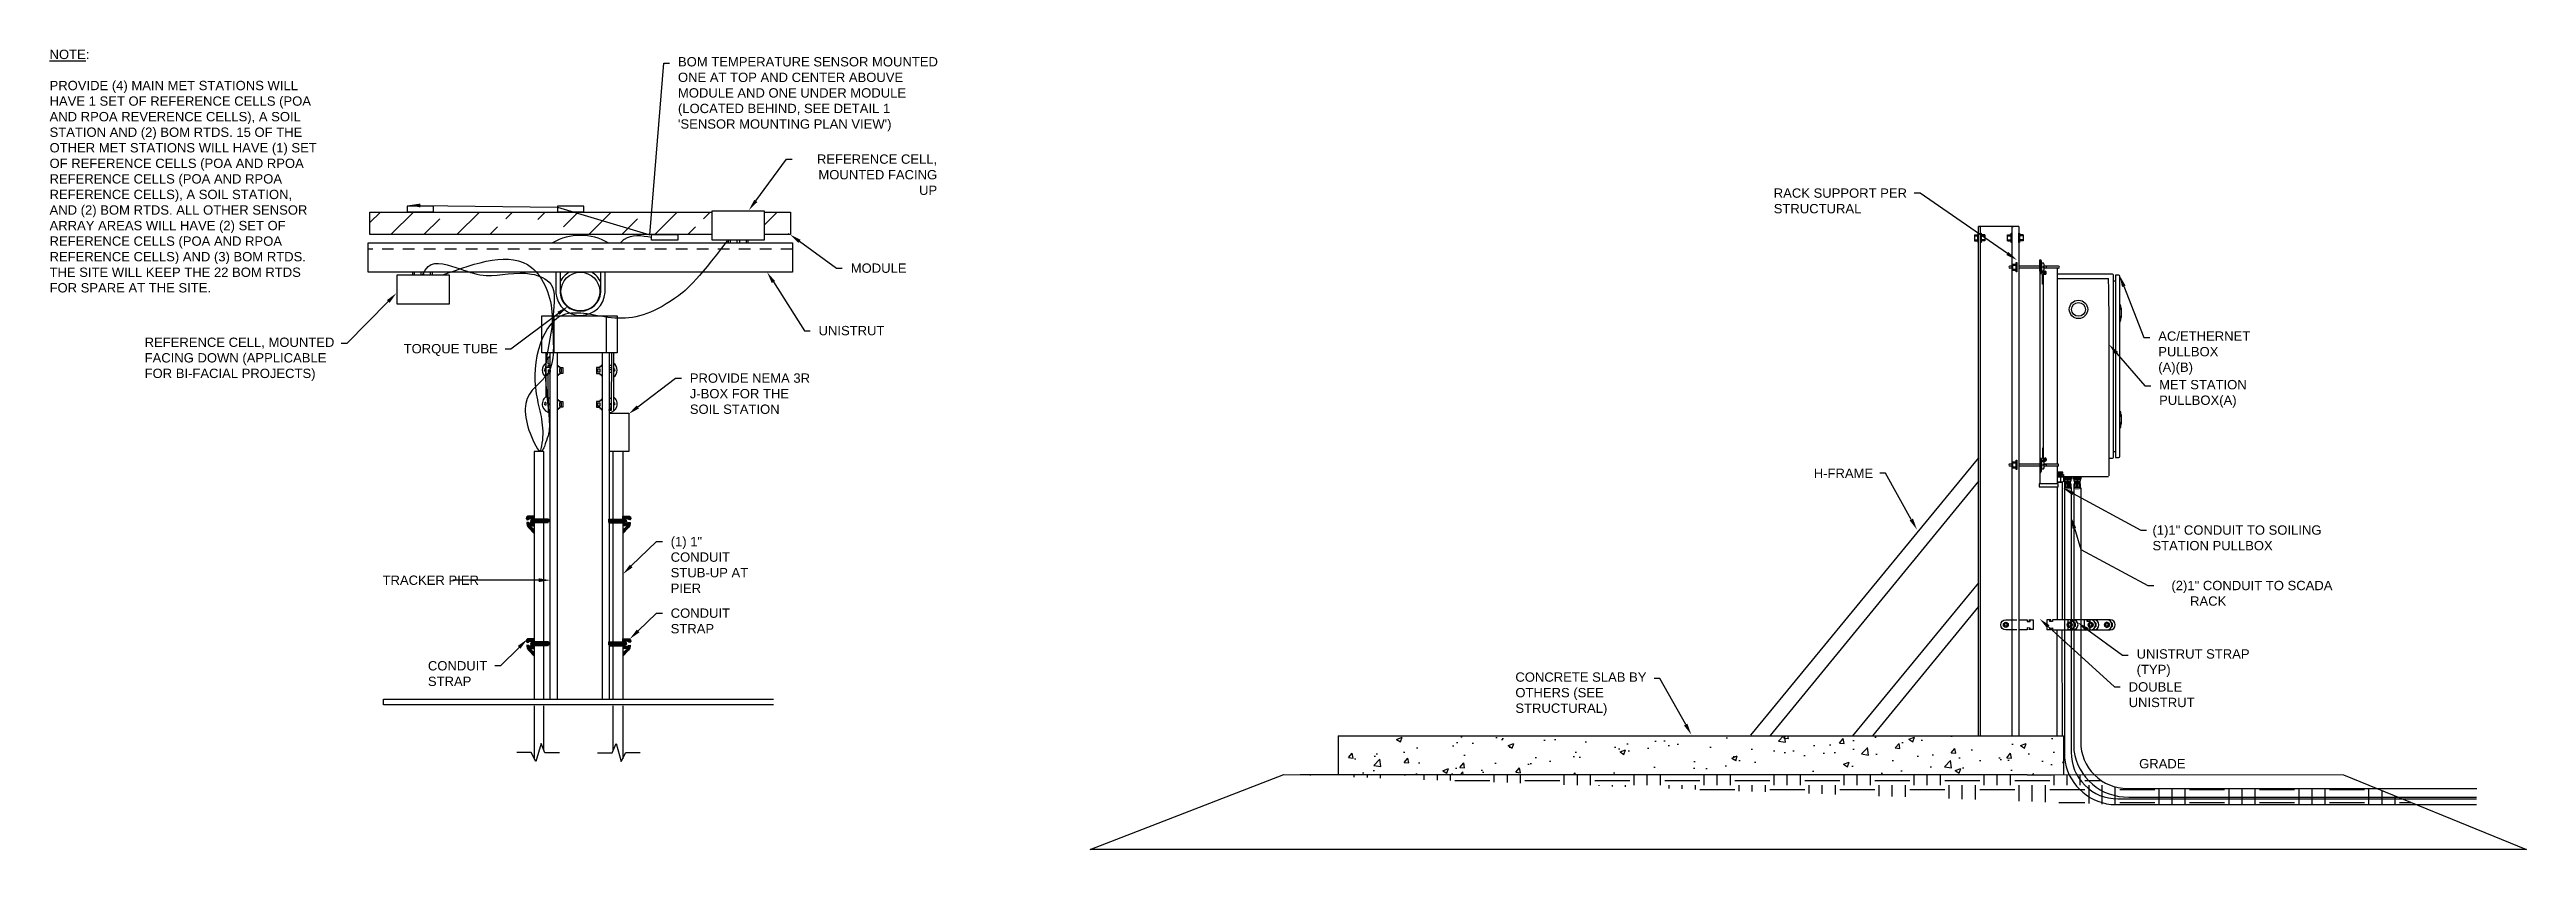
# Model space of a CAD drawing. Header units: feet. Extents: x -4 to 661, y -10 to 600.
# Drawn here: x 633.69 to 660.24, y 550.51 to 559.08 of the extents above; entities that cross this region are included whole.
import ezdxf
from ezdxf import colors
from ezdxf.entities.mleader import LeaderData, LeaderLine
from ezdxf.math import Vec2, Vec3

# ---------------------------------------------------------------- set-up
doc = ezdxf.new("R2010")
doc.units = ezdxf.units.FT
doc.header["$MEASUREMENT"] = 0
doc.linetypes.add('HIDDEN2', pattern=[0.1875, 0.125, -0.0625])
for name, color, linetype in [('ANNO-SYMBOL', 3, 'Continuous'), ('C-GRADE', 110, 'Continuous'), ('DETL-HTCH', 253, 'Continuous'), ('DETL-HVLN', 72, 'Continuous'), ('DETL-LTLN', 5, 'Continuous'), ('E-COND-RGS', 4, 'Continuous'), ('E-DETAIL-THIN', 87, 'Continuous'), ('E-DETL', 7, 'Continuous'), ('E-EQPM-CAB', 5, 'Continuous'), ('E-POSTS', 4, 'Continuous'), ('E-TEXT', 7, 'Continuous'), ('G-ANNO-TEXT', 1, 'Continuous')]:
    doc.layers.add(name, color=color, linetype=linetype)
doc.styles.add('NEI-A', font='arial.ttf')

msp = doc.modelspace()

# ---------------------------------------------------------------- texts
at = {"layer": 'G-ANNO-TEXT', "char_height": 0.1, "attachment_point": 1, "style": 'NEI-A'}
for s, width, gutter_width, insert in [('\\pxi-5,l5;{\\LNOTE}:\\P\\P\\pi0,l0;{\\A1;PROVIDE (4) MAIN MET STATIONS WILL HAVE 1 SET OF REFERENCE CELLS (POA AND RPOA REVERENCE CELLS), A SOIL STATION AND (2) BOM RTDS. 15 OF THE OTHER MET STATIONS WILL HAVE (1) SET OF REFERENCE CELLS (POA AND RPOA REFERENCE CELLS (POA AND RPOA REFERENCE CELLS), A SOIL STATION, AND (2) BOM RTDS. ALL OTHER SENSOR ARRAY AREAS WILL HAVE (2) SET OF REFERENCE CELLS (POA AND RPOA REFERENCE CELLS) AND (3) BOM RTDS. THE SITE WILL KEEP THE 22 BOM RTDS FOR SPARE AT THE SITE.}', 2.88696, 1, (633.689, 559.081)), ('GRADE', 0.53638, 0.547, (656.084, 551.482))]:
    msp.add_mtext_dynamic_manual_height_columns(s, width=width, gutter_width=gutter_width, heights=[0], dxfattribs=dict(at, insert=insert))

# ---------------------------------------------------------------- blocks, each defined once
blk = doc.blocks.new('HSQN031')
blk.add_lwpolyline([(-0.4, 0.21), (-0.4, 0), (0.4, 0), (0.4, 0.21), (0.28, 0.27), (-0.28, 0.27)], close=True)
for points in [[(0, 0.21, 0.123587), (-0.2, 0.27, 0.085237), (-0.34, 0.24)], [(0.34, 0.24, 0.085237), (0.2, 0.27, 0.123587), (0, 0.21), (0, 0)]]:
    blk.add_lwpolyline(points, format="xyb")
blk = doc.blocks.new('A$C82a2585c')
at = {"layer": 'E-DETL'}
for p, q in [((0.058, 5.374), (0.058, 5.364)), ((0.058, 5.374), (0.096, 5.374)), ((0.058, 5.364), (0.058, 5.321)), ((0.058, 5.364), (0.096, 5.364)), ((0.058, 5.321), (0.058, 5.31)), ((0.058, 5.321), (0.096, 5.321)), ((0.058, 5.31), (0.096, 5.31)), ((0.103, 5.463), (0.103, 0)), ((0.167, 5.463), (0.16, 5.463)), ((0.181, 5.463), (0.181, 0)), ((0.226, 5.374), (0.188, 5.374)), ((0.226, 5.364), (0.188, 5.364)), ((0.226, 5.321), (0.188, 5.321)), ((0.226, 5.31), (0.188, 5.31)), ((0.226, 5.364), (0.226, 5.374)), ((0.226, 5.321), (0.226, 5.364)), ((0.226, 5.31), (0.226, 5.321)), ((0.47, 5.374), (0.47, 5.364)), ((0.47, 5.374), (0.508, 5.374)), ((0.47, 5.364), (0.47, 5.321)), ((0.47, 5.364), (0.508, 5.364)), ((0.47, 5.321), (0.47, 5.31)), ((0.47, 5.321), (0.508, 5.321)), ((0.47, 5.31), (0.508, 5.31)), ((0.515, 0), (0.515, 5.463)), ((0.536, 5.463), (0.529, 5.463)), ((0.536, 0), (0.536, 5.463)), ((0.581, 5.374), (0.543, 5.374)), ((0.581, 5.364), (0.543, 5.364)), ((0.581, 5.321), (0.543, 5.321)), ((0.581, 5.31), (0.543, 5.31)), ((0.581, 5.374), (0.581, 5.364)), ((0.581, 5.364), (0.581, 5.321)), ((0.581, 5.321), (0.581, 5.31))]:
    blk.add_line(p, q, dxfattribs=at)
at = {"layer": 'E-DETL', "flags": 128}
for points in [[(0.096, 5.293), (0.103, 5.293), (0.103, 5.293), (0.103, 5.392), (0.103, 5.392), (0.096, 5.392)], [(0.188, 5.392), (0.181, 5.392), (0.181, 5.392), (0.181, 5.293), (0.181, 5.293), (0.188, 5.293)], [(0.508, 5.293), (0.515, 5.293), (0.515, 5.293), (0.515, 5.392), (0.515, 5.392), (0.508, 5.392)], [(0.543, 5.293), (0.536, 5.293), (0.536, 5.293), (0.536, 5.392), (0.536, 5.392), (0.543, 5.392)]]:
    blk.add_lwpolyline(points, close=True, dxfattribs=at)
for points in [[(0.096, 5.31), (0.096, 5.374)], [(0.103, 5.463), (0.536, 5.463)], [(0.188, 5.374), (0.188, 5.31)], [(0.508, 5.31), (0.508, 5.374)], [(0.543, 5.31), (0.543, 5.374)]]:
    blk.add_lwpolyline(points, dxfattribs=at)

# ---------------------------------------------------------------- hatches: boundary and pattern name
at = {"layer": 'DETL-HTCH', "true_color": 0xc7c8ca}
h = msp.add_hatch(dxfattribs=at)
h.set_pattern_fill('AR-CONC', color=9, scale=0.083333)
h.set_pattern_definition([(50, (634.5357, 545.8562), (0.597717, -0.052293), [0.0625, -0.6875]), (355, (634.5357, 545.8562), (-0.115626, 0.626827), [0.05, -0.55]), (100.4514, (634.58553, 545.8518), (0.48209, 0.574533), [0.053117, -0.584285]), (46.1842, (634.5357, 546.02285), (0.889368, -0.137933), [0.09375, -1.03125]), (96.6356, (634.6098, 546.0114), (0.778885, 0.811766), [0.079675, -0.876428]), (351.184, (634.5357, 546.02285), (0.778885, 0.811766), [0.075, -0.825]), (21, (634.61906, 545.9812), (0.497423, -0.335516), [0.0625, -0.6875]), (326, (634.61906, 545.9812), (0.202763, 0.604292), [0.05, -0.55]), (71.4514, (634.6605, 545.9532), (0.700185, 0.268776), [0.053117, -0.584285]), (37.5, (634.53572, 545.85619), (0.0101332, 0.2774115), [0, -0.5433333, 0, -0.5583333, 0, -0.5520833]), (7.5, (634.53572, 545.8562), (0.2192246, 0.3286764), [0, -0.3183333, 0, -0.5308333, 0, -0.2104167]), (327.5, (634.34989, 545.85619), (0.444852, -0.0187957), [0, -0.2083333, 0, -0.65, 0, -0.8625]), (317.5, (634.26656, 545.8562), (0.4859885, 0.083421), [0, -0.270833, 0, -0.431667, 0, -0.6125])])
h.paths.add_polyline_path([(655.274, 551.729), (647.499, 551.729), (647.499, 551.313), (654.885, 551.313), (655.156, 551.313), (655.274, 551.313)])
at = {"layer": 'E-COND-RGS'}
h = msp.add_hatch(dxfattribs=at)
h.set_pattern_fill('EARTH', color=256, scale=1.5000006)
h.paths.add_polyline_path([(660.235, 550.513), (659.052, 550.996), (655.783, 550.996), (646.918, 551.315), (644.843, 550.513)], flags=17)
h.paths.add_polyline_path([(655.958, 551.166, -0.199694), (655.604, 551.313), (646.918, 551.315), (644.843, 550.513), (660.235, 550.513), (658.636, 551.166)], flags=17)
at = {"layer": 'E-DETL'}
h = msp.add_hatch(color=252, dxfattribs=at)
h.dxf.hatch_style = 1
h.paths.add_polyline_path([(638.987, 554.052), (639.036, 554.052), (639.036, 554.023), (639.025, 554.011), (638.987, 554.011)])
h.paths.add_polyline_path([(638.882, 554.052), (638.987, 554.052), (638.987, 554.011), (638.882, 554.011)])
h.paths.add_polyline_path([(638.8, 554.073), (638.812, 554.084), (638.882, 554.084), (638.882, 554.052), (638.882, 554.011), (638.882, 553.98), (638.831, 553.98), (638.882, 553.936), (638.882, 553.897), (638.823, 553.964), (638.809, 553.984), (638.803, 554.006), (638.803, 554.016), (638.821, 554.015), (638.833, 554.006), (638.866, 554.008), (638.845, 554.028), (638.853, 554.051), (638.871, 554.051), (638.871, 554.059), (638.833, 554.058), (638.817, 554.049), (638.809, 554.043), (638.798, 554.059)])
h = msp.add_hatch(color=252, dxfattribs=at)
h.dxf.hatch_style = 1
h.paths.add_polyline_path([(639.729, 554.052), (639.681, 554.052), (639.681, 554.023), (639.691, 554.011), (639.729, 554.011)])
h.paths.add_polyline_path([(639.834, 554.052), (639.729, 554.052), (639.729, 554.011), (639.834, 554.011)])
h.paths.add_polyline_path([(639.916, 554.073), (639.905, 554.084), (639.834, 554.084), (639.834, 554.052), (639.834, 554.011), (639.834, 553.98), (639.885, 553.98), (639.834, 553.936), (639.834, 553.897), (639.894, 553.964), (639.908, 553.984), (639.913, 554.006), (639.913, 554.016), (639.895, 554.015), (639.884, 554.006), (639.851, 554.008), (639.872, 554.028), (639.864, 554.051), (639.845, 554.051), (639.846, 554.059), (639.884, 554.058), (639.899, 554.049), (639.907, 554.043), (639.918, 554.059)])
h = msp.add_hatch(color=252, dxfattribs=at)
h.dxf.hatch_style = 1
h.paths.add_polyline_path([(638.987, 552.738), (639.036, 552.738), (639.036, 552.708), (639.025, 552.696), (638.987, 552.696)])
h.paths.add_polyline_path([(638.882, 552.738), (638.987, 552.738), (638.987, 552.696), (638.882, 552.696)])
h.paths.add_polyline_path([(638.8, 552.759), (638.812, 552.769), (638.882, 552.769), (638.882, 552.738), (638.882, 552.696), (638.882, 552.665), (638.831, 552.665), (638.882, 552.621), (638.882, 552.583), (638.823, 552.649), (638.809, 552.669), (638.803, 552.691), (638.803, 552.701), (638.821, 552.7), (638.833, 552.691), (638.866, 552.693), (638.845, 552.714), (638.853, 552.736), (638.871, 552.736), (638.871, 552.744), (638.833, 552.744), (638.817, 552.734), (638.809, 552.729), (638.798, 552.744)])
h = msp.add_hatch(color=252, dxfattribs=at)
h.dxf.hatch_style = 1
h.paths.add_polyline_path([(639.729, 552.738), (639.681, 552.738), (639.681, 552.708), (639.691, 552.696), (639.729, 552.696)])
h.paths.add_polyline_path([(639.834, 552.738), (639.729, 552.738), (639.729, 552.696), (639.834, 552.696)])
h.paths.add_polyline_path([(639.916, 552.759), (639.905, 552.769), (639.834, 552.769), (639.834, 552.738), (639.834, 552.696), (639.834, 552.665), (639.885, 552.665), (639.834, 552.621), (639.834, 552.583), (639.894, 552.649), (639.908, 552.669), (639.913, 552.691), (639.913, 552.701), (639.895, 552.7), (639.884, 552.691), (639.851, 552.693), (639.872, 552.714), (639.864, 552.736), (639.845, 552.736), (639.846, 552.744), (639.884, 552.744), (639.899, 552.734), (639.907, 552.729), (639.918, 552.744)])
at = {"layer": 'E-TEXT'}
h = msp.add_hatch(dxfattribs=at)
h.set_pattern_fill('ANSI33', color=252, scale=2)
h.set_pattern_definition([(45, (20.1241, 28.26624), (-0.3535534, 0.3535534), []), (45, (20.47766, 28.26624), (-0.3535534, 0.3535534), [0.25, -0.125])])
edge = h.paths.add_edge_path()
edge.add_line((640.792, 557.342), (637.121, 557.342))
edge.add_line((637.121, 557.342), (637.121, 557.102))
edge.add_line((637.121, 557.102), (638.67, 557.102))
edge.add_line((638.67, 557.102), (638.67, 557.104))
edge.add_line((638.67, 557.104), (638.468, 557.105))
edge.add_line((638.468, 557.105), (638.468, 557.148))
edge.add_line((638.468, 557.148), (638.693, 557.264))
edge.add_line((638.693, 557.264), (638.738, 557.264))
edge.add_arc((638.812, 557.283), 0.0759, -14.8129, 194.4355, ccw=False)
edge.add_line((638.885, 557.263), (638.932, 557.263))
edge.add_line((638.932, 557.263), (639.158, 557.149))
edge.add_line((639.158, 557.149), (639.158, 557.102))
edge.add_line((639.158, 557.102), (640.792, 557.102))
edge.add_line((640.792, 557.102), (640.792, 557.342))
h = msp.add_hatch(dxfattribs=at)
h.set_pattern_fill('ANSI33', color=252, scale=2)
h.paths.add_polyline_path([(641.629, 557.342), (641.348, 557.342), (641.348, 557.102), (641.629, 557.102)])

# ---------------------------------------------------------------- linework, layer by layer
for points in [[(654.361, 554.71), (651.918, 551.738)], [(654.362, 554.459), (652.13, 551.734)], [(654.363, 553.371), (653.013, 551.729)], [(654.363, 553.116), (653.227, 551.729)]]:
    msp.add_lwpolyline(points)
at = {"layer": 'ANNO-SYMBOL'}
for q in [(647.499, 551.313), (655.274, 551.729)]:
    msp.add_line((647.499, 551.729), q, dxfattribs=at)
at = {"layer": 'C-GRADE'}
msp.add_lwpolyline([(654.885, 551.313), (655.156, 551.313)], dxfattribs=at)
at = {"layer": 'DETL-HVLN'}
msp.add_line((655.274, 551.729), (655.274, 551.313), dxfattribs=at)
at = {"layer": 'DETL-LTLN'}
for points in [[(655.021, 556.741), (655.021, 554.642)], [(655.208, 554.642), (655.208, 556.741)], [(638.882, 554.776), (638.882, 552.122)], [(638.987, 554.776), (638.882, 554.776)], [(638.987, 552.122), (638.987, 554.776)], [(639.729, 552.122), (639.729, 554.776)], [(639.834, 554.776), (639.834, 552.122)], [(655.021, 554.621), (655.021, 554.432)], [(655.208, 554.432), (655.208, 554.621)], [(655.208, 554.54), (655.266, 554.54), (655.266, 554.554), (655.263, 554.557), (655.208, 554.557)], [(655.204, 554.397), (655.204, 552.976)], [(655.208, 554.544), (655.256, 554.545), (655.256, 554.544), (655.26, 554.541), (655.208, 554.539)], [(655.208, 554.533), (655.259, 554.535), (655.256, 554.538), (655.256, 554.54)], [(655.256, 554.535), (655.256, 554.532), (655.259, 554.53), (655.208, 554.527)], [(655.208, 554.529), (655.275, 554.529), (655.275, 554.509), (655.208, 554.509)], [(655.208, 554.521), (655.26, 554.523), (655.256, 554.527), (655.256, 554.529)], [(655.208, 554.516), (655.26, 554.517), (655.256, 554.521), (655.256, 554.523)], [(655.256, 554.517), (655.256, 554.515), (655.26, 554.511), (655.208, 554.51)], [(655.275, 554.501), (655.208, 554.501)], [(655.208, 554.448), (655.26, 554.448)], [(655.243, 554.501), (655.243, 554.455)], [(655.272, 554.455), (655.26, 554.448)], [(655.26, 554.448), (655.26, 552.974)], [(655.265, 554.509), (655.265, 554.506)], [(655.272, 554.501), (655.272, 554.455)], [(655.275, 554.501), (655.276, 554.503), (655.276, 554.506)], [(655.205, 551.729), (655.204, 552.866)], [(655.261, 551.729), (655.26, 552.866)], [(638.882, 552.053), (638.882, 551.485)], [(638.987, 551.573), (638.987, 552.053)], [(639.729, 551.573), (639.729, 552.053)], [(639.834, 552.053), (639.834, 551.485)], [(654.885, 551.313), (647.093, 551.313)]]:
    msp.add_lwpolyline(points, dxfattribs=at)
msp.add_lwpolyline([(655.218, 554.432), (655.011, 554.432), (655.011, 554.397), (655.218, 554.397)], close=True, dxfattribs=at)
for points in [[(655.283, 554.483), (655.283, 551.496, 0.354324), (655.783, 550.996), (659.701, 550.996)], [(655.355, 554.391), (655.355, 551.555, 0.414214), (655.855, 551.055), (659.698, 551.055)], [(655.385, 554.386), (655.385, 551.575, 0.382657), (655.973, 551.075), (659.699, 551.075)], [(655.458, 554.386), (655.458, 551.666, 0.414214), (655.958, 551.166), (659.702, 551.166)], [(655.411, 551.313, 0.000405), (655.412, 551.313, 0.000405)]]:
    msp.add_lwpolyline(points, format="xyb", dxfattribs=at)
for centre, radius, start, end in [((655.208, 554.567), 0.117, 270.0603, 287.3496), ((655.257, 554.486), 0.0339, 244.9848, 294.8034)]:
    msp.add_arc(centre, radius, start, end, dxfattribs=at)
at = {"layer": 'E-COND-RGS'}
msp.add_lwpolyline([(658.275, 551.313), (660.235, 550.513), (644.843, 550.513), (646.918, 551.315), (658.275, 551.313)], dxfattribs=at)
at = {"layer": 'E-DETAIL-THIN'}
for points in [[(637.805, 557.406), (637.522, 557.406), (637.522, 557.345), (637.805, 557.345), (637.805, 557.406)], [(639.415, 557.406), (639.132, 557.406), (639.132, 557.345), (639.415, 557.345), (639.415, 557.406)], [(640.139, 557.102), (640.422, 557.102), (640.422, 557.041), (640.139, 557.041), (640.139, 557.102)], [(640.962, 557.041), (640.962, 557.013)], [(640.983, 557.041), (640.983, 557.013)], [(641.054, 557.042), (641.054, 557.013)], [(641.083, 557.042), (641.083, 557.013)], [(641.156, 557.042), (641.156, 557.013)], [(641.174, 557.042), (641.174, 557.013)], [(637.582, 556.669), (637.582, 556.698)], [(637.6, 556.669), (637.6, 556.698)], [(637.673, 556.669), (637.673, 556.698)], [(637.702, 556.669), (637.702, 556.698)], [(637.773, 556.67), (637.773, 556.698)], [(637.794, 556.67), (637.794, 556.698)], [(639.036, 554.052), (638.882, 554.052), (638.882, 554.084), (638.812, 554.084), (638.8, 554.073), (638.798, 554.059), (638.809, 554.043), (638.817, 554.049), (638.833, 554.058), (638.871, 554.059), (638.871, 554.051), (638.853, 554.051), (638.845, 554.028), (638.866, 554.008), (638.833, 554.006), (638.821, 554.015), (638.803, 554.016), (638.803, 554.006), (638.809, 553.984), (638.823, 553.964), (638.882, 553.897)], [(638.882, 554.083), (638.803, 554.076), (638.805, 554.045), (638.823, 554.047), (638.829, 554.058), (638.882, 554.058)], [(639.031, 554.008), (639.033, 554.049), (638.865, 554.05), (638.835, 554.009)], [(639.036, 554.052), (639.036, 554.023), (639.025, 554.011), (638.882, 554.011)], [(639.681, 554.052), (639.834, 554.052), (639.834, 554.084), (639.905, 554.084), (639.916, 554.073), (639.918, 554.059), (639.907, 554.043), (639.899, 554.049), (639.884, 554.058), (639.846, 554.059), (639.845, 554.051), (639.864, 554.051), (639.872, 554.028), (639.851, 554.008), (639.884, 554.006), (639.895, 554.015), (639.913, 554.016), (639.913, 554.006), (639.908, 553.984), (639.894, 553.964), (639.834, 553.897)], [(639.681, 554.052), (639.681, 554.023), (639.691, 554.011), (639.834, 554.011)], [(639.685, 554.008), (639.683, 554.049), (639.852, 554.05), (639.881, 554.009)], [(639.834, 554.083), (639.914, 554.076), (639.911, 554.045), (639.894, 554.047), (639.888, 554.058), (639.834, 554.058)], [(638.882, 553.936), (638.831, 553.98), (638.882, 553.98)], [(639.834, 553.936), (639.885, 553.98), (639.834, 553.98)], [(639.036, 552.738), (638.882, 552.738), (638.882, 552.769), (638.812, 552.769), (638.8, 552.759), (638.798, 552.744), (638.809, 552.729), (638.817, 552.734), (638.833, 552.744), (638.871, 552.744), (638.871, 552.736), (638.853, 552.736), (638.845, 552.714), (638.866, 552.693), (638.833, 552.691), (638.821, 552.7), (638.803, 552.701), (638.803, 552.691), (638.809, 552.669), (638.823, 552.649), (638.882, 552.583)], [(639.036, 552.738), (639.036, 552.708), (639.025, 552.696), (638.882, 552.696)], [(639.681, 552.738), (639.834, 552.738), (639.834, 552.769), (639.905, 552.769), (639.916, 552.759), (639.918, 552.744), (639.907, 552.729), (639.899, 552.734), (639.884, 552.744), (639.846, 552.744), (639.845, 552.736), (639.864, 552.736), (639.872, 552.714), (639.851, 552.693), (639.884, 552.691), (639.895, 552.7), (639.913, 552.701), (639.913, 552.691), (639.908, 552.669), (639.894, 552.649), (639.834, 552.583)], [(639.681, 552.738), (639.681, 552.708), (639.691, 552.696), (639.834, 552.696)], [(638.882, 552.621), (638.831, 552.665), (638.882, 552.665)], [(639.834, 552.621), (639.885, 552.665), (639.834, 552.665)]]:
    msp.add_lwpolyline(points, dxfattribs=at)
msp.add_lwpolyline([(639.689, 555.188), (639.897, 555.188), (639.897, 554.776), (639.689, 554.776)], close=True, dxfattribs=at)
at = {"layer": 'E-DETAIL-THIN', "color": 252}
for points in [[(641.449, 552.064), (637.267, 552.064), (637.267, 552.122), (641.449, 552.122)], [(639.154, 551.55), (638.996, 551.55), (638.957, 551.648), (638.899, 551.454), (638.849, 551.553), (638.697, 551.553)], [(639.562, 551.55), (639.72, 551.55), (639.76, 551.648), (639.817, 551.454), (639.867, 551.553), (640.019, 551.553)]]:
    msp.add_lwpolyline(points, dxfattribs=at)
at = {"layer": 'E-DETAIL-THIN'}
for points, knots in [([(640.951, 557.034), (640.619, 556.588), (640.222, 556.27), (639.775, 556.139), (639.154, 556.366), (638.871, 555.836), (638.885, 555.424), (638.978, 555.09), (638.978, 554.897), (638.951, 554.796), (638.945, 554.776)], [0, 0, 0, 0, 0.239637, 0.781273, 1.293258, 1.749211, 2.289928, 2.532494, 2.787852, 2.850479, 2.850479, 2.850479, 2.850479]), ([(637.687, 556.669), (637.705, 556.703), (637.782, 556.844), (638.088, 556.73), (638.425, 556.62), (638.762, 556.737), (639.139, 556.576), (639.042, 556.137), (639.164, 555.598), (638.695, 555.39), (638.833, 554.934), (638.939, 554.776)], [0, 0, 0, 0, 0.108423, 0.450369, 0.739182, 1.223855, 1.45654, 1.791379, 2.399296, 2.822707, 3.205212, 3.205212, 3.205212, 3.205212])]:
    msp.add_open_spline(points, degree=3, knots=knots, dxfattribs=at)
for points in [[(640.14, 557.07), (639.849, 557.049), (639.808, 557.013)], [(637.904, 556.669), (638.855, 556.749), (639.076, 556.235), (639.01, 555.741), (639.033, 555.242), (639.046, 555.071), (639.038, 554.967), (639.006, 554.871), (638.986, 554.816), (638.962, 554.776)]]:
    msp.add_spline(points, degree=3, dxfattribs=at)
at = {"layer": 'E-DETL'}
for p, q in [((654.73, 556.784), (654.767, 556.784)), ((654.73, 556.72), (654.73, 556.784)), ((654.73, 556.773), (654.767, 556.773)), ((654.73, 556.73), (654.767, 556.73)), ((654.73, 556.72), (654.767, 556.72)), ((654.73, 554.665), (654.767, 554.665)), ((654.73, 554.601), (654.73, 554.665)), ((654.73, 554.654), (654.767, 554.654)), ((654.73, 554.611), (654.767, 554.611)), ((654.73, 554.601), (654.767, 554.601))]:
    msp.add_line(p, q, dxfattribs=at)
at = {"layer": 'E-DETL', "color": 252, "linetype": 'HIDDEN2'}
msp.add_lwpolyline([(641.652, 556.943), (637.104, 556.943)], dxfattribs=at)
at = {"layer": 'E-DETL', "flags": 128}
for points in [[(654.767, 556.801), (654.775, 556.801), (654.775, 556.702), (654.767, 556.702)], [(654.767, 554.683), (654.775, 554.683), (654.775, 554.583), (654.767, 554.583)]]:
    msp.add_lwpolyline(points, close=True, dxfattribs=at)
at = {"layer": 'E-EQPM-CAB', "lineweight": 25}
msp.add_line((655.057, 556.672), (655.057, 554.673), dxfattribs=at)
for points in [[(655.021, 556.707), (655.021, 556.83), (655.031, 556.83), (655.031, 556.712)], [(655.031, 556.769), (655.021, 556.769)], [(655.029, 556.699), (655.073, 556.699)], [(655.034, 556.709), (655.078, 556.709)], [(655.057, 556.571), (655.047, 556.571), (655.047, 556.678)], [(655.055, 556.686), (655.073, 556.686)], [(655.077, 556.689), (655.077, 556.695)], [(655.087, 556.684), (655.087, 556.7)], [(655.061, 556.676), (655.078, 556.676)], [(655.799, 556.676), (655.208, 556.676)], [(655.756, 556.628), (655.208, 556.628)], [(655.808, 554.716), (655.808, 556.667)], [(655.814, 556.605), (655.83, 556.605)], [(655.866, 556.666), (655.83, 556.666), (655.83, 554.714), (655.866, 554.714)], [(655.877, 554.725), (655.877, 556.655)], [(655.877, 556.351), (655.88, 556.351)], [(655.882, 556.298), (655.877, 556.298)], [(655.877, 556.223), (655.882, 556.223)], [(655.88, 556.17), (655.877, 556.17)], [(655.886, 556.18), (655.887, 556.18), (655.887, 556.181)], [(655.886, 556.177), (655.886, 556.178)], [(655.886, 556.177), (655.886, 556.177)], [(655.895, 556.22), (655.895, 556.301)], [(655.763, 554.516), (655.763, 555.994)], [(655.877, 555.21), (655.88, 555.21)], [(655.882, 555.156), (655.877, 555.156)], [(655.895, 555.079), (655.895, 555.16)], [(655.877, 555.082), (655.882, 555.082)], [(655.88, 555.029), (655.877, 555.029)], [(655.886, 555.036), (655.886, 555.037)], [(655.886, 555.036), (655.886, 555.035)], [(655.886, 555.035), (655.886, 555.035)], [(655.021, 554.676), (655.021, 554.553), (655.031, 554.553), (655.031, 554.671)], [(655.031, 554.649), (655.021, 554.649)], [(655.031, 554.615), (655.021, 554.615)], [(655.029, 554.684), (655.073, 554.684)], [(655.034, 554.674), (655.078, 554.674)], [(655.057, 554.812), (655.047, 554.812), (655.047, 554.705)], [(655.055, 554.697), (655.073, 554.697)], [(655.061, 554.707), (655.078, 554.707)], [(655.077, 554.694), (655.077, 554.687)], [(655.087, 554.699), (655.087, 554.682)], [(655.763, 554.707), (655.799, 554.707)], [(655.814, 554.778), (655.83, 554.778)], [(655.208, 554.509), (655.756, 554.509)], [(655.355, 554.498), (655.359, 554.497), (655.359, 554.482), (655.279, 554.482), (655.279, 554.497), (655.283, 554.498)], [(655.296, 554.486), (655.28, 554.486), (655.28, 554.497), (655.279, 554.497)], [(655.296, 554.497), (655.292, 554.498), (655.288, 554.498), (655.284, 554.498), (655.28, 554.497)], [(655.296, 554.475), (655.296, 554.504)], [(655.336, 554.497), (655.328, 554.498), (655.319, 554.498), (655.31, 554.498), (655.302, 554.497)], [(655.342, 554.475), (655.342, 554.504)], [(655.456, 554.498), (655.46, 554.497), (655.46, 554.482), (655.381, 554.482), (655.381, 554.497), (655.384, 554.498)], [(655.398, 554.497), (655.393, 554.498), (655.389, 554.498), (655.385, 554.498), (655.381, 554.497)], [(655.398, 554.486), (655.381, 554.486), (655.381, 554.497), (655.381, 554.497)], [(655.398, 554.475), (655.398, 554.504)], [(655.437, 554.497), (655.429, 554.498), (655.421, 554.498), (655.412, 554.498), (655.403, 554.497)], [(655.443, 554.475), (655.443, 554.504)]]:
    msp.add_lwpolyline(points, dxfattribs=at)
for points in [[(655.881, 556.351, 0.020121), (655.881, 556.351, -0.001902), (655.882, 556.351, 0.012392), (655.881, 556.351)], [(655.883, 556.298, 0.000849), (655.883, 556.298, 0.008151), (655.883, 556.298, -0.006083), (655.883, 556.298)], [(655.884, 556.349, 0.012355), (655.884, 556.349, 0.011543), (655.884, 556.35, 0.012772), (655.884, 556.35, 0.01296), (655.884, 556.35)], [(655.885, 556.348, 0.010709), (655.885, 556.348, 0.012317), (655.885, 556.349)], [(655.892, 556.298, 0.014586), (655.889, 556.329, 0.008274), (655.886, 556.346, 0.000426), (655.886, 556.347, 0.02261), (655.886, 556.347)], [(655.887, 556.179, 0.000354), (655.887, 556.18, 0.000495), (655.887, 556.182)], [(655.881, 555.21, 0.020612), (655.881, 555.21, -0.002097), (655.882, 555.21, 0.011745), (655.881, 555.21)], [(655.884, 555.209, 0.011543), (655.884, 555.209, 0.012539), (655.884, 555.209, 0.011988), (655.884, 555.209, 0.011892), (655.883, 555.209, 0.011962), (655.883, 555.209, 0.01256), (655.883, 555.209)], [(655.885, 555.208, 0.01196), (655.885, 555.208, 0.012479), (655.885, 555.208, 0.011766), (655.884, 555.208)], [(655.885, 555.207, 0.011203), (655.885, 555.207, 0.012315), (655.885, 555.207)], [(655.892, 555.157, 0.014586), (655.889, 555.187, 0.008274), (655.886, 555.205, 0.000444), (655.886, 555.205, 0.02264), (655.886, 555.206)], [(655.886, 555.038), (655.887, 555.039), (655.887, 555.039, 0.002063), (655.887, 555.039)], [(655.887, 555.038, 0.000335), (655.887, 555.039, 0.000472), (655.887, 555.04)]]:
    msp.add_lwpolyline(points, format="xyb", dxfattribs=at)
for points in [[(655.882, 556.351, 0.01131), (655.882, 556.351, -0.010911)], [(655.882, 555.209, 0.011618), (655.882, 555.209, -0.012184)], [(655.883, 555.156, 0.008151), (655.883, 555.156, -0.005485)]]:
    msp.add_lwpolyline(points, format="xyb", close=True, dxfattribs=at)
at = {"layer": 'E-EQPM-CAB', "lineweight": 0}
for points in [[(655.355, 554.474), (655.283, 554.474), (655.283, 554.458), (655.355, 554.458)], [(655.284, 554.398), (655.283, 554.398), (655.283, 554.399), (655.283, 554.399), (655.284, 554.399), (655.286, 554.398), (655.286, 554.398), (655.287, 554.398), (655.287, 554.432)], [(655.283, 554.396), (655.355, 554.396)], [(655.284, 554.432), (655.284, 554.399)], [(655.284, 554.432), (655.355, 554.432)], [(655.285, 554.475), (655.353, 554.475)], [(655.285, 554.474), (655.285, 554.458)], [(655.289, 554.432), (655.289, 554.397), (655.288, 554.398), (655.287, 554.398)], [(655.347, 554.449), (655.347, 554.449), (655.345, 554.45), (655.343, 554.45), (655.34, 554.45), (655.336, 554.45), (655.332, 554.451), (655.322, 554.451), (655.311, 554.451), (655.307, 554.452), (655.298, 554.452), (655.295, 554.452), (655.293, 554.452), (655.292, 554.452), (655.288, 554.453), (655.288, 554.455), (655.289, 554.456), (655.291, 554.456)], [(655.291, 554.447), (655.288, 554.447), (655.288, 554.449), (655.291, 554.45), (655.291, 554.452)], [(655.347, 554.435), (655.347, 554.438), (655.345, 554.438), (655.343, 554.438), (655.34, 554.438), (655.335, 554.439), (655.331, 554.439), (655.321, 554.439), (655.31, 554.439), (655.305, 554.439), (655.301, 554.44), (655.298, 554.44), (655.295, 554.44), (655.291, 554.44), (655.288, 554.441), (655.288, 554.444), (655.291, 554.444), (655.291, 554.447), (655.293, 554.446), (655.295, 554.446), (655.298, 554.446), (655.301, 554.446), (655.305, 554.445), (655.31, 554.445), (655.321, 554.445), (655.331, 554.444), (655.34, 554.444), (655.343, 554.444), (655.345, 554.444), (655.347, 554.444), (655.347, 554.444)], [(655.289, 554.432), (655.289, 554.432), (655.291, 554.432), (655.291, 554.434), (655.288, 554.435), (655.288, 554.438), (655.291, 554.439)], [(655.292, 554.432), (655.292, 554.396), (655.291, 554.397), (655.29, 554.397)], [(655.291, 554.458), (655.291, 554.456), (655.292, 554.456), (655.293, 554.456), (655.295, 554.456), (655.299, 554.455), (655.303, 554.455), (655.307, 554.455), (655.318, 554.455), (655.328, 554.454), (655.333, 554.454), (655.337, 554.454), (655.341, 554.454), (655.346, 554.454), (655.347, 554.453), (655.35, 554.452), (655.35, 554.45), (655.347, 554.449), (655.347, 554.447)], [(655.291, 554.45), (655.292, 554.45), (655.295, 554.45), (655.299, 554.449), (655.303, 554.449), (655.307, 554.449), (655.318, 554.449), (655.328, 554.449), (655.333, 554.448), (655.337, 554.448), (655.341, 554.448), (655.344, 554.448), (655.346, 554.447), (655.347, 554.447), (655.35, 554.447), (655.35, 554.444), (655.347, 554.444), (655.347, 554.442)], [(655.291, 554.444), (655.292, 554.444), (655.293, 554.444), (655.295, 554.444), (655.299, 554.444), (655.303, 554.443), (655.307, 554.443), (655.328, 554.442), (655.333, 554.442), (655.337, 554.442), (655.344, 554.442), (655.346, 554.442), (655.347, 554.442), (655.35, 554.441), (655.35, 554.438), (655.347, 554.437)], [(655.291, 554.441), (655.291, 554.438), (655.293, 554.438), (655.295, 554.438), (655.299, 554.438), (655.303, 554.437), (655.307, 554.437), (655.328, 554.437), (655.333, 554.437), (655.337, 554.436), (655.341, 554.436), (655.344, 554.436), (655.347, 554.436), (655.35, 554.435), (655.35, 554.432), (655.347, 554.432), (655.347, 554.432), (655.345, 554.432), (655.343, 554.432), (655.34, 554.432), (655.335, 554.433), (655.331, 554.433), (655.321, 554.433), (655.31, 554.434), (655.305, 554.434), (655.301, 554.434), (655.295, 554.434), (655.293, 554.434), (655.291, 554.434)], [(655.299, 554.432), (655.295, 554.432), (655.293, 554.432), (655.292, 554.432), (655.291, 554.432)], [(655.295, 554.432), (655.295, 554.396)], [(655.307, 554.396), (655.301, 554.396), (655.295, 554.396)], [(655.34, 554.376), (655.298, 554.376)], [(655.312, 554.397), (655.311, 554.397), (655.311, 554.396), (655.31, 554.396)], [(655.311, 554.432), (655.311, 554.396)], [(655.322, 554.398), (655.321, 554.399), (655.32, 554.399), (655.319, 554.399), (655.317, 554.399), (655.316, 554.398), (655.316, 554.432)], [(655.321, 554.458), (655.321, 554.474)], [(655.322, 554.432), (655.322, 554.398)], [(655.325, 554.397), (655.325, 554.397), (655.324, 554.398), (655.323, 554.398)], [(655.328, 554.432), (655.328, 554.396), (655.327, 554.397), (655.326, 554.397)], [(655.343, 554.396), (655.337, 554.396), (655.332, 554.396)], [(655.343, 554.396), (655.343, 554.432)], [(655.348, 554.397), (655.347, 554.397), (655.346, 554.396), (655.346, 554.396), (655.346, 554.432)], [(655.347, 554.458), (655.347, 554.453)], [(655.351, 554.398), (655.35, 554.398), (655.349, 554.397), (655.349, 554.397), (655.349, 554.432)], [(655.353, 554.474), (655.353, 554.458)], [(655.355, 554.474), (655.355, 554.458)], [(655.355, 554.399), (655.355, 554.432)], [(655.457, 554.474), (655.384, 554.474), (655.384, 554.458), (655.457, 554.458)], [(655.385, 554.398), (655.385, 554.398), (655.384, 554.399), (655.385, 554.399), (655.385, 554.399), (655.388, 554.398), (655.388, 554.398), (655.388, 554.398), (655.388, 554.432)], [(655.384, 554.396), (655.457, 554.396)], [(655.385, 554.432), (655.385, 554.399)], [(655.385, 554.432), (655.457, 554.432)], [(655.386, 554.475), (655.455, 554.475)], [(655.386, 554.474), (655.386, 554.458)], [(655.391, 554.432), (655.391, 554.397), (655.389, 554.398), (655.388, 554.398)], [(655.448, 554.449), (655.448, 554.449), (655.446, 554.45), (655.444, 554.45), (655.441, 554.45), (655.437, 554.45), (655.433, 554.451), (655.423, 554.451), (655.413, 554.451), (655.408, 554.452), (655.4, 554.452), (655.397, 554.452), (655.394, 554.452), (655.393, 554.452), (655.39, 554.453), (655.39, 554.455), (655.391, 554.456), (655.393, 554.456)], [(655.393, 554.447), (655.39, 554.447), (655.39, 554.449), (655.393, 554.45), (655.393, 554.452)], [(655.448, 554.435), (655.448, 554.438), (655.446, 554.438), (655.444, 554.438), (655.441, 554.438), (655.437, 554.439), (655.432, 554.439), (655.422, 554.439), (655.412, 554.439), (655.407, 554.439), (655.403, 554.44), (655.399, 554.44), (655.396, 554.44), (655.393, 554.44), (655.39, 554.441), (655.39, 554.444), (655.393, 554.444), (655.393, 554.447), (655.394, 554.446), (655.396, 554.446), (655.399, 554.446), (655.403, 554.446), (655.407, 554.445), (655.412, 554.445), (655.422, 554.445), (655.432, 554.444), (655.441, 554.444), (655.444, 554.444), (655.446, 554.444), (655.448, 554.444), (655.448, 554.444)], [(655.39, 554.432), (655.39, 554.432), (655.393, 554.432), (655.393, 554.434), (655.39, 554.435), (655.39, 554.438), (655.393, 554.439)], [(655.393, 554.432), (655.393, 554.396), (655.392, 554.397), (655.391, 554.397)], [(655.393, 554.458), (655.393, 554.456), (655.393, 554.456), (655.394, 554.456), (655.397, 554.456), (655.4, 554.455), (655.404, 554.455), (655.408, 554.455), (655.419, 554.455), (655.429, 554.454), (655.434, 554.454), (655.438, 554.454), (655.442, 554.454), (655.447, 554.454), (655.448, 554.453), (655.451, 554.452), (655.451, 554.45), (655.448, 554.449), (655.448, 554.447)], [(655.393, 554.45), (655.393, 554.45), (655.397, 554.45), (655.4, 554.449), (655.404, 554.449), (655.408, 554.449), (655.419, 554.449), (655.429, 554.449), (655.434, 554.448), (655.438, 554.448), (655.442, 554.448), (655.445, 554.448), (655.447, 554.447), (655.448, 554.447), (655.451, 554.447), (655.451, 554.444), (655.448, 554.444), (655.448, 554.442)], [(655.393, 554.444), (655.393, 554.444), (655.394, 554.444), (655.397, 554.444), (655.4, 554.444), (655.404, 554.443), (655.408, 554.443), (655.429, 554.442), (655.434, 554.442), (655.438, 554.442), (655.445, 554.442), (655.447, 554.442), (655.448, 554.442), (655.451, 554.441), (655.451, 554.438), (655.448, 554.437)], [(655.393, 554.441), (655.393, 554.438), (655.394, 554.438), (655.397, 554.438), (655.4, 554.438), (655.404, 554.437), (655.408, 554.437), (655.429, 554.437), (655.434, 554.437), (655.438, 554.436), (655.442, 554.436), (655.445, 554.436), (655.448, 554.436), (655.451, 554.435), (655.451, 554.432), (655.448, 554.432), (655.448, 554.432), (655.446, 554.432), (655.444, 554.432), (655.441, 554.432), (655.437, 554.433), (655.432, 554.433), (655.422, 554.433), (655.412, 554.434), (655.407, 554.434), (655.403, 554.434), (655.396, 554.434), (655.394, 554.434), (655.393, 554.434)], [(655.401, 554.432), (655.396, 554.432), (655.395, 554.432), (655.393, 554.432), (655.393, 554.432)], [(655.396, 554.432), (655.396, 554.396)], [(655.408, 554.396), (655.402, 554.396), (655.397, 554.396)], [(655.442, 554.376), (655.399, 554.376)], [(655.412, 554.432), (655.412, 554.396)], [(655.413, 554.397), (655.413, 554.397), (655.412, 554.396), (655.412, 554.396)], [(655.423, 554.398), (655.422, 554.399), (655.421, 554.399), (655.42, 554.399), (655.418, 554.399), (655.418, 554.398), (655.418, 554.432)], [(655.422, 554.458), (655.422, 554.474)], [(655.423, 554.432), (655.423, 554.398)], [(655.426, 554.397), (655.426, 554.397), (655.426, 554.398), (655.424, 554.398)], [(655.429, 554.432), (655.429, 554.396), (655.428, 554.397), (655.427, 554.397)], [(655.444, 554.396), (655.438, 554.396), (655.433, 554.396)], [(655.444, 554.396), (655.444, 554.432)], [(655.45, 554.397), (655.448, 554.397), (655.448, 554.396), (655.447, 554.396), (655.447, 554.432)], [(655.448, 554.458), (655.448, 554.453)], [(655.453, 554.398), (655.451, 554.398), (655.451, 554.397), (655.45, 554.397), (655.45, 554.432)], [(655.455, 554.474), (655.455, 554.458)], [(655.456, 554.399), (655.456, 554.432)], [(655.457, 554.474), (655.457, 554.458)]]:
    msp.add_lwpolyline(points, dxfattribs=at)
for points in [[(655.295, 554.396, -0.006118), (655.295, 554.396, -0.001558), (655.294, 554.396)], [(655.314, 554.397), (655.313, 554.397, -0.004458), (655.312, 554.397)], [(655.326, 554.397, -0.004458), (655.325, 554.397), (655.325, 554.432)], [(655.332, 554.396, -0.00379), (655.33, 554.396), (655.33, 554.432)], [(655.352, 554.432), (655.352, 554.398), (655.352, 554.398), (655.355, 554.399), (655.355, 554.399), (655.355, 554.399), (655.355, 554.398), (655.355, 554.398, 0.006786), (655.355, 554.398)], [(655.397, 554.396, -0.006118), (655.396, 554.396, -0.001558), (655.395, 554.396)], [(655.415, 554.397), (655.415, 554.397, -0.004458), (655.414, 554.397)], [(655.427, 554.397, -0.004458), (655.426, 554.397), (655.426, 554.432)], [(655.433, 554.396, -0.00379), (655.432, 554.396), (655.432, 554.432)], [(655.453, 554.432), (655.453, 554.398), (655.453, 554.398), (655.456, 554.399), (655.456, 554.399), (655.457, 554.399), (655.456, 554.398), (655.456, 554.398, 0.006786), (655.457, 554.398)]]:
    msp.add_lwpolyline(points, format="xyb", dxfattribs=at)
at = {"layer": 'E-EQPM-CAB', "lineweight": 25}
for points in [[(655.296, 554.504), (655.342, 554.504), (655.339, 554.507), (655.299, 554.507)], [(655.398, 554.504), (655.443, 554.504), (655.44, 554.507), (655.401, 554.507)]]:
    msp.add_lwpolyline(points, close=True, dxfattribs=at)
for radius in [0.0985, 0.074]:
    msp.add_circle((655.434, 556.299), radius, dxfattribs=at)
for centre, radius, start, end in [((655.029, 556.707), 0.00813, 180, 270), ((655.034, 556.712), 0.00313, 180, 270), ((655.056, 556.678), 0.00813, 90, 180), ((655.073, 556.696), 0.00313, 360, 90), ((655.073, 556.689), 0.00313, 270, 0), ((655.078, 556.701), 0.00813, 0, 90), ((655.078, 556.684), 0.00813, 270, 360), ((655.061, 556.672), 0.00396, 90, 180), ((655.066, 556.667), 0.00938, 90.0004, 179.9996), ((631.6, 556.041), 24.163, 359.8899, 1.394), ((655.799, 556.667), 0.00938, 0.0004, 89.9996), ((655.814, 556.61), 0.00521, 180.0014, 269.9986), ((655.866, 556.655), 0.0115, 0.0002, 89.9998), ((655.881, 556.344), 0.00708, 87.5434, 89.9802), ((655.881, 556.177), 0.00698, 270.0013, 270.7567), ((655.881, 556.349), 0.00171, 80.1779, 82.3287), ((655.881, 556.346), 0.00533, 69.1674, 71.7727), ((655.881, 556.346), 0.00528, 66.3982, 69.1426), ((655.881, 556.346), 0.0052, 60.8433, 63.6592), ((655.881, 556.346), 0.00531, 55.2806, 58.0663), ((655.881, 556.345), 0.00547, 63.7743, 66.3359), ((655.881, 556.346), 0.00526, 58.1254, 60.8687), ((655.882, 556.284), 0.0135, 84.3033, 84.7556), ((655.882, 556.28), 0.0171, 85.5183, 85.8826), ((655.883, 556.239), 0.0148, 270.1757, 270.6946), ((655.883, 556.232), 0.0085, 272.5303, 273.2143), ((655.883, 556.232), 0.00819, 273.9327, 274.6547), ((655.883, 556.232), 0.00849, 274.6142, 275.2975), ((655.882, 556.232), 0.00827, 276.4592, 277.1944), ((655.883, 556.228), 0.00429, 270.9625, 271.931), ((655.88, 556.346), 0.00546, 41.3713, 44.0678), ((655.882, 556.289), 0.00896, 79.7631, 80.4285), ((655.883, 556.289), 0.00868, 80.9846, 81.6616), ((655.883, 556.289), 0.00818, 77.6727, 78.3662), ((655.883, 556.291), 0.00638, 78.2623, 79.1188), ((655.883, 556.289), 0.00882, 79.0872, 79.7566), ((655.883, 556.289), 0.0081, 80.4188, 81.1191), ((655.882, 556.289), 0.00884, 81.6452, 82.3163), ((655.883, 556.289), 0.00812, 82.1728, 82.9143), ((655.883, 556.292), 0.00599, 82.7442, 83.6999), ((655.883, 556.289), 0.00883, 83.5692, 84.2009), ((655.883, 556.232), 0.00811, 275.2875, 275.9898), ((655.883, 556.233), 0.00908, 277.0802, 277.6989), ((655.883, 556.231), 0.00708, 277.7456, 278.5473), ((655.882, 556.232), 0.00858, 279.0461, 279.7289), ((655.883, 556.23), 0.00665, 279.4763, 280.3129), ((655.883, 556.231), 0.00731, 280.261, 281.0624), ((655.883, 556.231), 0.00764, 280.7824, 281.5012), ((655.882, 556.234), 0.0108, 278.3811, 278.9403), ((655.881, 556.346), 0.00521, 38.4743, 41.2448), ((655.881, 556.346), 0.00533, 35.7193, 38.4593), ((655.881, 556.346), 0.00481, 32.8885, 35.81), ((655.879, 556.345), 0.00753, 25.369, 27.4108), ((655.844, 556.331), 0.0447, 21.7706, 22.3179), ((655.883, 556.347), 0.00264, 14.3703, 21.9508), ((655.883, 556.289), 0.00886, 76.5123, 77.1771), ((655.882, 556.286), 0.0117, 77.1209, 77.6307), ((655.883, 556.289), 0.00811, 71.6427, 72.3259), ((655.882, 556.288), 0.00948, 74.0457, 74.6105), ((655.883, 556.288), 0.00909, 75.3103, 75.9616), ((655.882, 556.287), 0.011, 75.9926, 76.5066), ((655.883, 556.233), 0.00885, 282.7117, 283.3771), ((655.883, 556.232), 0.00835, 283.1815, 283.8624), ((655.883, 556.232), 0.00895, 283.9278, 284.5833), ((655.884, 556.23), 0.00579, 284.4319, 285.4316), ((655.883, 556.229), 0.00552, 285.012, 286.0385), ((655.883, 556.232), 0.00848, 285.7346, 286.4095), ((655.882, 556.235), 0.0109, 286.4545, 286.9865), ((655.883, 556.232), 0.00848, 286.9868, 287.6607), ((655.885, 556.348), 0.000781, 21.7193, 25.8658), ((655.88, 556.283), 0.0156, 65.167, 65.6505), ((655.884, 556.293), 0.0044, 65.7986, 66.7134), ((655.884, 556.293), 0.00433, 67.6467, 68.9282), ((655.883, 556.29), 0.00819, 68.5114, 69.186), ((655.883, 556.288), 0.00923, 69.2036, 69.8423), ((655.882, 556.288), 0.00938, 69.7412, 70.3311), ((655.888, 556.301), 0.00443, 243.366, 244.474), ((655.897, 556.204), 0.023, 116.4298, 116.9139), ((655.884, 556.23), 0.00573, 291.6437, 293.2365), ((655.882, 556.234), 0.0107, 293.1985, 294.4925), ((655.883, 556.233), 0.0094, 289.3205, 289.9554), ((655.882, 556.233), 0.00941, 289.8955, 290.4842), ((655.882, 556.234), 0.0101, 290.3276, 290.9369), ((655.908, 556.169), 0.0593, 111.6553, 111.831), ((655.872, 556.181), 0.0144, 350.8652, 351.4104), ((655.892, 556.178), 0.00591, 170.7793, 171.6033), ((655.891, 556.176), 0.00515, 170.3668, 171.2446), ((655.879, 556.177), 0.00667, 350.4932, 351.2645), ((655.889, 556.176), 0.0033, 170.1694, 171.2656), ((655.873, 556.177), 0.0129, 350.3807, 350.9388), ((655.91, 556.342), 0.0511, 243.2168, 243.4053), ((655.891, 556.306), 0.0107, 245.1521, 245.8568), ((655.893, 556.309), 0.0137, 245.7211, 246.2372), ((655.894, 556.311), 0.016, 246.274, 246.7378), ((655.893, 556.309), 0.0136, 244.7943, 245.3109), ((655.893, 556.309), 0.0137, 246.8604, 247.3796), ((655.893, 556.309), 0.0144, 247.8685, 248.35), ((655.89, 556.218), 0.0075, 113.4108, 114.09), ((655.891, 556.215), 0.0102, 115.6354, 116.3604), ((655.364, 556.261), 0.528, 351.4906, 356.0016), ((655.857, 556.186), 0.0301, 351.239, 351.6025), ((655.87, 556.183), 0.0171, 351.1355, 351.618), ((655.897, 556.18), 0.0104, 170.9584, 171.55), ((655.866, 556.183), 0.0212, 350.908, 351.3217), ((655.895, 556.179), 0.00877, 170.8786, 171.5217), ((655.89, 556.179), 0.00376, 170.4608, 171.447), ((655.897, 556.318), 0.0237, 247.4737, 247.775), ((655.899, 556.325), 0.0305, 248.4877, 248.7339), ((655.893, 556.311), 0.0158, 249.5204, 249.9753), ((655.891, 556.304), 0.00885, 249.9282, 250.6865), ((655.893, 556.309), 0.0134, 250.7644, 251.2946), ((655.894, 556.312), 0.0165, 251.53, 251.9232), ((655.892, 556.309), 0.0138, 252.0318, 252.5552), ((655.89, 556.22), 0.00643, 110.8763, 111.5917), ((655.891, 556.218), 0.00745, 109.7195, 110.3856), ((655.89, 556.219), 0.0069, 111.9492, 112.6836), ((655.891, 556.303), 0.00768, 252.5609, 253.4276), ((655.892, 556.307), 0.0119, 253.3366, 253.9057), ((655.891, 556.302), 0.00692, 253.9724, 254.8888), ((655.891, 556.304), 0.00854, 254.8141, 255.6384), ((655.891, 556.306), 0.00977, 255.8609, 256.4898), ((655.892, 556.306), 0.0109, 256.704, 257.3039), ((655.891, 556.301), 0.00584, 257.3389, 258.344), ((655.891, 556.303), 0.00706, 258.414, 259.3298), ((655.891, 556.304), 0.00837, 259.5069, 260.1947), ((655.89, 556.222), 0.00415, 97.4567, 98.4318), ((655.89, 556.223), 0.0031, 102.4904, 103.733), ((655.89, 556.222), 0.00414, 103.7915, 104.7616), ((655.89, 556.221), 0.00448, 106.6994, 107.6258), ((655.883, 556.302), 0.0127, 0.0001, 52.4166), ((655.891, 556.302), 0.00703, 260.4166, 261.3372), ((655.89, 556.299), 0.00278, 261.074, 263.0167), ((655.89, 556.298), 0.00247, 263.7955, 265.7688), ((655.89, 556.301), 0.0048, 268.8191, 269.9361), ((655.89, 556.297), 0.00129, 278.7115, 281.984), ((655.89, 556.297), 0.00131, 281.8469, 284.9537), ((655.89, 556.297), 0.00116, 284.7733, 287.9249), ((655.89, 556.3), 0.00458, 262.6844, 264.0027), ((655.89, 556.3), 0.00422, 265.5683, 266.9704), ((655.89, 556.298), 0.00232, 266.5841, 268.8545), ((655.89, 556.297), 0.00203, 269.999, 272.4305), ((655.89, 556.298), 0.00275, 272.3143, 274.2434), ((655.89, 556.297), 0.00168, 274.0782, 276.9584), ((655.89, 556.297), 0.00199, 276.6325, 279.1833), ((655.89, 556.223), 0.00292, 92.9963, 94.2057), ((655.89, 556.222), 0.0034, 93.8009, 94.8863), ((655.89, 556.223), 0.00275, 94.5492, 96.0219), ((655.89, 556.225), 0.000903, 75.2565, 77.9908), ((655.883, 556.22), 0.0127, 307.5834, 359.9999), ((655.889, 556.297), 0.00194, 358.8115, 2.8826), ((655.89, 556.297), 0.00149, 288.0534, 291.176), ((655.89, 556.297), 0.000979, 291.2922, 295.1011), ((655.891, 556.297), 0.00116, 295.0786, 298.3661), ((655.891, 556.297), 0.00105, 298.7013, 302.4005), ((655.891, 556.297), 0.00103, 302.3037, 306.0356), ((655.89, 556.297), 0.00103, 306.0636, 309.5932), ((655.891, 556.297), 0.00109, 309.7372, 313.1739), ((655.891, 556.297), 0.000864, 312.4901, 316.7347), ((655.89, 556.297), 0.0013, 317.0932, 320.0491), ((655.89, 556.297), 0.00109, 320.5641, 323.7813), ((655.89, 556.297), 0.00114, 323.7014, 326.8383), ((655.89, 556.297), 0.00132, 327.1149, 330.4306), ((655.89, 556.297), 0.00128, 330.2518, 332.9), ((655.891, 556.225), 0.00103, 49.3099, 51.6512), ((655.891, 556.225), 0.000694, 52.9442, 56.6468), ((655.891, 556.225), 0.00084, 56.1329, 59.0587), ((655.891, 556.225), 0.0012, 58.6325, 60.7771), ((655.891, 556.225), 0.00125, 63.3235, 65.3914), ((655.891, 556.225), 0.00101, 66.129, 68.7815), ((655.89, 556.225), 0.00135, 73.3483, 75.604), ((655.89, 556.224), 0.00215, 77.7214, 79.2673), ((655.89, 556.225), 0.00107, 3.6664, 6.3897), ((655.891, 556.225), 0.000663, 60.367, 64.0665), ((655.891, 556.225), 0.000901, 67.9872, 70.7786), ((655.887, 556.297), 0.00461, 3.0594, 5.8566), ((655.89, 556.297), 0.00169, 341.861, 344.2259), ((655.89, 556.297), 0.00174, 346.6829, 349.3303), ((655.89, 556.297), 0.00173, 348.7292, 351.3853), ((655.89, 556.297), 0.00138, 350.9866, 353.954), ((655.889, 556.297), 0.00283, 353.5792, 355.2774), ((655.888, 556.297), 0.00318, 355.2321, 356.8221), ((655.89, 556.297), 0.00129, 333.1842, 336.4114), ((655.89, 556.297), 0.0015, 336.1779, 339.0827), ((655.89, 556.297), 0.00168, 339.0406, 341.858), ((655.89, 556.297), 0.00154, 344.2629, 347.0672), ((655.891, 556.225), 0.000958, 4.8452, 7.7337), ((655.89, 556.225), 0.00127, 6.6211, 9.1664), ((655.887, 556.224), 0.00466, 354.9772, 355.9227), ((655.888, 556.224), 0.00361, 358.0581, 359.1015), ((655.889, 556.224), 0.0031, 359.8102, 0.9488), ((655.06, 555.998), 0.00308, 88.5003, 179.4035), ((655.881, 555.203), 0.00692, 87.5149, 90.0087), ((655.881, 555.208), 0.00152, 80.0401, 82.4664), ((655.881, 555.205), 0.0054, 66.4297, 69.1112), ((655.881, 555.204), 0.00533, 69.1909, 71.7938), ((655.881, 555.204), 0.00533, 63.718, 66.348), ((655.883, 555.149), 0.00787, 84.8217, 85.5353), ((655.883, 555.148), 0.00784, 84.1373, 84.9171), ((655.882, 555.147), 0.00906, 85.4122, 86.0984), ((655.881, 555.204), 0.00522, 44.0643, 46.8454), ((655.882, 555.148), 0.00887, 79.7597, 80.4319), ((655.882, 555.145), 0.0115, 81.0675, 81.5787), ((655.882, 555.148), 0.00884, 81.5905, 82.2615), ((655.883, 555.146), 0.0104, 82.2539, 82.8331), ((655.883, 555.148), 0.00883, 83.5692, 84.2009), ((655.882, 555.145), 0.011, 77.82, 78.3368), ((655.883, 555.15), 0.00639, 78.3805, 79.2362), ((655.883, 555.147), 0.00882, 79.0872, 79.7566), ((655.883, 555.148), 0.00818, 80.3654, 81.0582), ((655.883, 555.147), 0.00942, 82.975, 83.583), ((655.881, 555.205), 0.00474, 32.882, 35.844), ((655.879, 555.204), 0.00742, 25.3547, 27.4251), ((655.841, 555.189), 0.0474, 21.7811, 22.2974), ((655.883, 555.205), 0.00264, 14.3616, 21.9386), ((655.883, 555.148), 0.00822, 70.2791, 70.9582), ((655.883, 555.148), 0.00811, 71.6427, 72.3259), ((655.882, 555.146), 0.0102, 72.3351, 72.8668), ((655.882, 555.144), 0.0126, 72.9259, 73.4025), ((655.882, 555.144), 0.0121, 73.5398, 74.0299), ((655.883, 555.149), 0.00721, 73.9571, 74.6991), ((655.883, 555.148), 0.00779, 74.7264, 75.4328), ((655.883, 555.147), 0.009, 75.3047, 75.9627), ((655.883, 555.148), 0.00825, 75.9102, 76.5937), ((655.883, 555.148), 0.00887, 76.4559, 77.1205), ((655.885, 555.207), 0.000827, 21.88, 25.787), ((655.88, 555.142), 0.0156, 65.167, 65.6505), ((655.884, 555.15), 0.0064, 67.2123, 68.1176), ((655.883, 555.149), 0.00711, 67.8402, 68.6201), ((655.882, 555.146), 0.0108, 68.7097, 69.2188), ((655.883, 555.147), 0.00923, 69.2036, 69.8423), ((655.883, 555.149), 0.00724, 69.7123, 70.4762), ((655.883, 555.147), 0.00926, 70.9787, 71.6169), ((655.889, 555.161), 0.00657, 243.4866, 244.2333), ((655.896, 555.174), 0.0208, 243.0797, 243.5424), ((655.894, 555.17), 0.0161, 245.2715, 245.7374), ((655.893, 555.168), 0.0135, 245.632, 246.1527), ((655.892, 555.167), 0.0126, 246.213, 246.7989), ((655.893, 555.168), 0.0138, 246.8182, 247.3371), ((655.892, 555.165), 0.0111, 247.7969, 248.4217), ((655.895, 555.174), 0.0204, 248.4267, 248.7949), ((655.894, 555.171), 0.0176, 248.933, 249.3329), ((655.892, 555.166), 0.0122, 249.4536, 250.0421), ((655.891, 555.163), 0.00878, 249.9253, 250.6894), ((655.893, 555.167), 0.0133, 250.7617, 251.2974), ((655.894, 555.171), 0.0168, 251.4855, 251.8719), ((655.892, 555.165), 0.011, 252.0092, 252.6678), ((655.891, 555.163), 0.00925, 252.6346, 253.3539), ((655.891, 555.164), 0.00949, 253.264, 253.9783), ((655.891, 555.162), 0.00778, 255.6723, 256.4624), ((655.891, 555.163), 0.00844, 258.439, 259.205), ((655.891, 555.162), 0.00827, 254.0472, 254.814), ((655.891, 555.163), 0.00848, 254.8581, 255.6884), ((655.891, 555.161), 0.00731, 256.5571, 257.4508), ((655.891, 555.161), 0.00697, 257.4754, 258.3168), ((655.89, 555.159), 0.00483, 259.1983, 260.391), ((655.883, 555.16), 0.0127, 359.9998, 52.4169), ((655.89, 555.158), 0.00343, 261.3192, 262.8922), ((655.89, 555.159), 0.00458, 262.6844, 264.0027), ((655.89, 555.158), 0.00358, 264.1018, 265.4625), ((655.89, 555.158), 0.00377, 265.4295, 266.9983), ((655.89, 555.158), 0.00358, 268.564, 270.0636), ((655.89, 555.157), 0.00235, 276.8243, 278.9915), ((655.89, 555.156), 0.00151, 279.1036, 281.9044), ((655.89, 555.156), 0.00132, 281.773, 284.8707), ((655.89, 555.156), 0.00115, 284.8557, 288.0153), ((655.891, 555.16), 0.00604, 260.3415, 261.4123), ((655.89, 555.158), 0.00346, 266.9573, 268.4813), ((655.89, 555.156), 0.00221, 270.0322, 272.2646), ((655.89, 555.157), 0.0025, 272.2177, 274.34), ((655.89, 555.156), 0.00196, 274.2141, 276.6821), ((655.89, 555.084), 0.00105, 75.4506, 77.7968), ((655.89, 555.083), 0.00139, 79.4706, 81.534), ((655.89, 555.083), 0.00152, 82.6377, 84.4497), ((655.89, 555.083), 0.00162, 85.4351, 87.234), ((655.89, 555.08), 0.00499, 98.3124, 99.1583), ((655.889, 555.156), 0.00194, 358.8115, 2.8813), ((655.89, 555.156), 0.00092, 291.0891, 295.1423), ((655.891, 555.156), 0.00116, 295.0786, 298.3661), ((655.891, 555.156), 0.000995, 298.665, 302.5878), ((655.891, 555.156), 0.00109, 302.3344, 305.8582), ((655.89, 555.156), 0.00103, 305.9873, 309.5205), ((655.891, 555.156), 0.00109, 309.8077, 313.2405), ((655.891, 555.156), 0.000905, 312.5856, 316.6392), ((655.89, 555.156), 0.00123, 317.0083, 320.134), ((655.89, 555.156), 0.00115, 320.5908, 323.6394), ((655.89, 555.156), 0.0012, 323.8315, 326.8132), ((655.89, 555.156), 0.00136, 327.1301, 330.3372), ((655.89, 555.156), 0.00121, 330.1795, 332.9723), ((655.89, 555.156), 0.00149, 288.1863, 291.3141), ((655.891, 555.084), 0.000901, 67.9872, 70.7786), ((655.89, 555.083), 0.00135, 73.2445, 75.5004), ((655.89, 555.082), 0.00217, 77.7275, 79.2613), ((655.891, 555.084), 0.000947, 56.1791, 58.7779), ((655.891, 555.084), 0.000909, 58.2941, 61.1154), ((655.891, 555.084), 0.000736, 60.5521, 63.8814), ((655.891, 555.084), 0.000933, 63.0915, 65.8621), ((655.891, 555.084), 0.00101, 66.0117, 68.6629), ((655.89, 555.156), 0.00173, 348.716, 351.3738), ((655.889, 555.156), 0.00286, 353.5895, 355.267), ((655.888, 555.156), 0.00318, 355.2321, 356.8221), ((655.887, 555.156), 0.0046, 3.0507, 5.8575), ((655.89, 555.156), 0.00133, 333.2346, 336.3611), ((655.89, 555.156), 0.00149, 336.1456, 339.0574), ((655.89, 555.156), 0.00182, 339.1464, 341.7522), ((655.89, 555.156), 0.00187, 341.9729, 344.116), ((655.89, 555.156), 0.00151, 344.2141, 347.0784), ((655.89, 555.156), 0.00171, 346.6597, 349.3535), ((655.89, 555.156), 0.00139, 350.9905, 353.929), ((655.881, 555.032), 0.00278, 270.8262, 272.0992), ((655.881, 555.035), 0.00615, 269.9844, 270.8411), ((655.883, 555.091), 0.00845, 273.2342, 273.9199), ((655.883, 555.093), 0.0107, 273.9056, 274.4604), ((655.883, 555.091), 0.00841, 274.6107, 275.301), ((655.882, 555.094), 0.0119, 275.9279, 276.4279), ((655.882, 555.091), 0.00827, 276.4592, 277.1944), ((655.883, 555.097), 0.0146, 270.173, 270.6972), ((655.883, 555.086), 0.00344, 270.6857, 271.8915), ((655.883, 555.091), 0.0085, 272.5303, 273.2143), ((655.883, 555.091), 0.0081, 275.1726, 275.8751), ((655.882, 555.095), 0.0129, 277.2315, 277.6682), ((655.883, 555.091), 0.00902, 277.7745, 278.4039), ((655.882, 555.091), 0.00867, 279.0496, 279.7254), ((655.883, 555.091), 0.00848, 279.6877, 280.3436), ((655.883, 555.09), 0.00731, 280.261, 281.0624), ((655.883, 555.09), 0.00764, 280.8412, 281.5597), ((655.883, 555.091), 0.00817, 281.5179, 282.212), ((655.882, 555.094), 0.0119, 282.2063, 282.7051), ((655.883, 555.09), 0.00831, 278.3535, 279.0799), ((655.883, 555.091), 0.00885, 282.7117, 283.3771), ((655.883, 555.091), 0.00835, 283.1815, 283.8624), ((655.882, 555.094), 0.0117, 283.9513, 284.4513), ((655.882, 555.094), 0.0116, 284.6818, 285.1816), ((655.882, 555.094), 0.0111, 285.2681, 285.7778), ((655.882, 555.091), 0.00858, 285.7956, 286.4632), ((655.883, 555.089), 0.00675, 286.2375, 287.095), ((655.882, 555.094), 0.0112, 286.959, 287.469), ((655.883, 555.092), 0.00941, 287.551, 288.1888), ((655.882, 555.093), 0.0107, 288.8054, 289.3225), ((655.895, 555.066), 0.0197, 116.3902, 116.9535), ((655.882, 555.094), 0.0113, 288.1854, 288.686), ((655.881, 555.095), 0.0126, 289.4036, 289.8766), ((655.884, 555.089), 0.006, 289.673, 290.5954), ((655.882, 555.092), 0.0101, 290.3276, 290.9369), ((655.884, 555.089), 0.00575, 291.6792, 293.2674), ((655.881, 555.094), 0.0119, 293.2649, 294.4261), ((655.892, 555.037), 0.00592, 170.7847, 171.6082), ((655.871, 555.04), 0.0156, 350.8922, 351.3968), ((655.879, 555.036), 0.00667, 350.4978, 351.27), ((655.889, 555.034), 0.00329, 170.1728, 171.2709), ((655.891, 555.034), 0.00517, 170.3736, 171.2494), ((655.873, 555.036), 0.0132, 350.3939, 350.9405), ((655.364, 555.119), 0.528, 351.4905, 356.0016), ((655.89, 555.077), 0.0075, 113.3494, 114.0284), ((655.89, 555.076), 0.0076, 115.5529, 116.5229), ((655.858, 555.045), 0.0295, 351.2356, 351.6063), ((655.896, 555.038), 0.00955, 170.9292, 171.571), ((655.89, 555.038), 0.00354, 170.4439, 171.4929), ((655.867, 555.041), 0.0194, 350.8867, 351.3368), ((655.895, 555.037), 0.00792, 170.8445, 171.5566), ((655.9, 555.036), 0.0134, 170.7355, 171.279), ((655.89, 555.078), 0.00643, 111.0143, 111.7306), ((655.89, 555.078), 0.00645, 111.7058, 112.4275), ((655.883, 555.079), 0.0127, 307.5831, 0.0002), ((655.89, 555.083), 0.0015, 33.1103, 34.9403), ((655.89, 555.083), 0.00137, 38.4636, 40.4951), ((655.891, 555.084), 0.00103, 49.4176, 51.762), ((655.891, 555.084), 0.00069, 53.0453, 56.7636), ((655.89, 555.083), 0.00106, 3.6579, 6.4188), ((655.887, 555.083), 0.00486, 355.0014, 355.9103), ((655.888, 555.083), 0.00358, 358.0545, 359.1096), ((655.889, 555.083), 0.0031, 359.8103, 0.9487), ((655.891, 555.083), 0.000938, 4.8457, 7.7853), ((655.89, 555.083), 0.00131, 6.6772, 9.1395), ((655.029, 554.676), 0.00813, 90, 180), ((655.034, 554.671), 0.00313, 90, 180), ((655.056, 554.706), 0.00813, 180, 270), ((655.066, 554.716), 0.00938, 180.0003, 269.9997), ((655.061, 554.711), 0.00396, 180, 270), ((655.073, 554.694), 0.00313, 360, 90), ((655.073, 554.688), 0.00313, 270, 0), ((655.078, 554.699), 0.00813, 0, 90), ((655.078, 554.683), 0.00813, 270, 360), ((655.799, 554.716), 0.00938, 270.0003, 359.9997), ((655.814, 554.773), 0.00521, 90.0007, 179.9993), ((655.866, 554.725), 0.0115, 270.0004, 359.9996)]:
    msp.add_arc(centre, radius, start, end, dxfattribs=at)
at = {"layer": 'E-EQPM-CAB', "lineweight": 0}
for centre, radius, start, end in [((655.291, 554.425), 0.0281, 253.4873, 255.0425), ((655.298, 554.391), 0.0148, 180, 270), ((655.284, 554.474), 0.000625, 89.9999, 180.0001), ((655.282, 554.407), 0.0102, 296.6696, 299.1354), ((655.282, 554.408), 0.0127, 303.2342, 305.3537), ((655.301, 554.44), 0.0448, 258.1788, 259.6728), ((655.281, 554.409), 0.0164, 309.133, 310.8863), ((655.333, 554.47), 0.0785, 250.4442, 251.3126), ((655.21, 554.456), 0.114, 328.1838, 328.5577), ((655.3, 554.44), 0.0448, 280.3272, 281.8212), ((655.329, 554.464), 0.0702, 253.268, 254.2295), ((655.326, 554.46), 0.0622, 259.1186, 260.1777), ((655.311, 554.46), 0.0622, 279.8223, 280.8814), ((655.309, 554.464), 0.0702, 285.7705, 286.732), ((655.338, 554.44), 0.0448, 258.1788, 259.6728), ((655.427, 554.456), 0.114, 211.4423, 211.8162), ((655.34, 554.391), 0.0148, 270, 0), ((655.359, 554.412), 0.0227, 224.3458, 225.7479), ((655.242, 554.577), 0.207, 299.24, 299.597), ((655.336, 554.44), 0.0448, 280.3272, 281.8212), ((655.356, 554.409), 0.0164, 229.1137, 230.867), ((655.356, 554.408), 0.0127, 234.6463, 236.7658), ((655.356, 554.407), 0.0102, 240.8646, 243.3304), ((655.353, 554.474), 0.000625, 359.9999, 90.0001), ((655.392, 554.425), 0.0281, 253.4873, 255.0425), ((655.399, 554.391), 0.0148, 180, 270), ((655.386, 554.474), 0.000625, 89.9999, 180.0001), ((655.383, 554.407), 0.0102, 296.6696, 299.1354), ((655.384, 554.408), 0.0127, 303.2342, 305.3537), ((655.383, 554.409), 0.0164, 309.133, 310.8863), ((655.403, 554.44), 0.0448, 258.1788, 259.6728), ((655.434, 554.47), 0.0785, 250.4442, 251.3126), ((655.401, 554.44), 0.0448, 280.3272, 281.8212), ((655.312, 554.456), 0.114, 328.1838, 328.5577), ((655.431, 554.464), 0.0702, 253.268, 254.2295), ((655.428, 554.46), 0.0622, 259.1186, 260.1777), ((655.412, 554.46), 0.0622, 279.8223, 280.8814), ((655.41, 554.464), 0.0702, 285.7705, 286.732), ((655.439, 554.44), 0.0448, 258.1788, 259.6728), ((655.529, 554.456), 0.114, 211.4423, 211.8162), ((655.442, 554.391), 0.0148, 270, 0), ((655.46, 554.412), 0.0227, 224.3458, 225.7479), ((655.437, 554.44), 0.0448, 280.3272, 281.8212), ((655.343, 554.577), 0.207, 299.24, 299.597), ((655.458, 554.409), 0.0164, 229.1137, 230.867), ((655.457, 554.408), 0.0127, 234.6463, 236.7658), ((655.457, 554.407), 0.0102, 240.8646, 243.3304), ((655.455, 554.474), 0.000625, 359.9999, 90.0001)]:
    msp.add_arc(centre, radius, start, end, dxfattribs=at)
at = {"layer": 'E-EQPM-CAB', "lineweight": 25}
for points in [[(655.881, 556.17), (655.881, 556.17), (655.881, 556.17), (655.881, 556.17)], [(655.881, 556.17), (655.881, 556.17), (655.881, 556.17), (655.881, 556.17)], [(655.881, 556.17), (655.881, 556.17), (655.881, 556.17), (655.881, 556.17)], [(655.881, 556.17), (655.881, 556.17), (655.881, 556.17), (655.881, 556.17)], [(655.881, 556.17), (655.881, 556.17), (655.881, 556.17), (655.882, 556.17)], [(655.881, 556.17), (655.881, 556.17), (655.881, 556.17), (655.881, 556.17)], [(655.881, 556.17), (655.881, 556.17), (655.881, 556.17), (655.881, 556.17)], [(655.881, 556.17), (655.881, 556.17), (655.881, 556.17), (655.881, 556.17)], [(655.881, 556.17), (655.881, 556.17), (655.881, 556.17), (655.881, 556.17)], [(655.881, 556.17), (655.881, 556.17), (655.881, 556.17), (655.881, 556.17)], [(655.881, 556.17), (655.881, 556.17), (655.881, 556.17), (655.881, 556.17)], [(655.881, 556.17), (655.881, 556.17), (655.881, 556.17), (655.881, 556.17)], [(655.881, 556.17), (655.881, 556.17), (655.881, 556.17), (655.881, 556.17)], [(655.881, 556.17), (655.881, 556.17), (655.881, 556.17), (655.881, 556.17)], [(655.881, 556.17), (655.881, 556.17), (655.881, 556.17), (655.881, 556.17)], [(655.882, 556.171), (655.882, 556.171), (655.883, 556.171), (655.883, 556.171)], [(655.882, 556.171), (655.882, 556.171), (655.882, 556.171), (655.882, 556.171)], [(655.882, 556.171), (655.882, 556.171), (655.882, 556.171), (655.882, 556.171)], [(655.882, 556.171), (655.882, 556.171), (655.882, 556.171), (655.882, 556.171)], [(655.882, 556.171), (655.882, 556.171), (655.882, 556.171), (655.882, 556.171)], [(655.882, 556.171), (655.882, 556.171), (655.882, 556.171), (655.882, 556.171)], [(655.882, 556.171), (655.882, 556.171), (655.882, 556.171), (655.882, 556.171)], [(655.882, 556.171), (655.882, 556.171), (655.882, 556.171), (655.882, 556.171)], [(655.882, 556.171), (655.882, 556.171), (655.882, 556.171), (655.882, 556.171)], [(655.882, 556.171), (655.882, 556.171), (655.882, 556.171), (655.882, 556.171)], [(655.882, 556.171), (655.882, 556.171), (655.882, 556.171), (655.882, 556.171)], [(655.882, 556.171), (655.882, 556.171), (655.882, 556.171), (655.882, 556.171)], [(655.882, 556.171), (655.882, 556.171), (655.882, 556.171), (655.882, 556.171)], [(655.882, 556.171), (655.882, 556.171), (655.882, 556.171), (655.882, 556.171)], [(655.882, 556.171), (655.882, 556.171), (655.882, 556.171), (655.882, 556.171)], [(655.882, 556.171), (655.882, 556.171), (655.882, 556.171), (655.882, 556.171)], [(655.882, 556.171), (655.882, 556.171), (655.882, 556.171), (655.882, 556.171)], [(655.882, 556.17), (655.882, 556.17), (655.882, 556.17), (655.882, 556.17)], [(655.882, 556.17), (655.882, 556.17), (655.882, 556.171), (655.882, 556.171)], [(655.882, 556.17), (655.882, 556.17), (655.882, 556.17), (655.882, 556.17)], [(655.882, 556.17), (655.882, 556.17), (655.882, 556.17), (655.882, 556.17)], [(655.882, 556.17), (655.882, 556.17), (655.882, 556.17), (655.882, 556.17)], [(655.882, 556.17), (655.882, 556.17), (655.882, 556.17), (655.882, 556.17)], [(655.882, 556.17), (655.882, 556.17), (655.882, 556.17), (655.882, 556.17)], [(655.882, 556.17), (655.882, 556.17), (655.882, 556.17), (655.882, 556.17)], [(655.882, 556.17), (655.882, 556.17), (655.882, 556.17), (655.882, 556.17)], [(655.882, 556.17), (655.882, 556.17), (655.882, 556.17), (655.882, 556.17)], [(655.884, 556.298), (655.883, 556.298), (655.883, 556.298), (655.883, 556.298)], [(655.883, 556.224), (655.883, 556.224), (655.883, 556.224), (655.883, 556.224)], [(655.883, 556.224), (655.883, 556.224), (655.883, 556.224), (655.883, 556.224)], [(655.883, 556.224), (655.883, 556.224), (655.883, 556.224), (655.883, 556.224)], [(655.883, 556.223), (655.883, 556.223), (655.883, 556.223), (655.883, 556.223)], [(655.883, 556.171), (655.884, 556.171), (655.884, 556.171), (655.884, 556.171)], [(655.883, 556.171), (655.883, 556.171), (655.883, 556.171), (655.883, 556.171)], [(655.883, 556.171), (655.883, 556.171), (655.883, 556.171), (655.883, 556.171)], [(655.883, 556.171), (655.883, 556.171), (655.883, 556.171), (655.883, 556.171)], [(655.883, 556.171), (655.883, 556.171), (655.883, 556.171), (655.883, 556.171)], [(655.883, 556.171), (655.883, 556.171), (655.883, 556.171), (655.883, 556.171)], [(655.883, 556.171), (655.883, 556.171), (655.883, 556.171), (655.883, 556.171)], [(655.883, 556.171), (655.883, 556.171), (655.883, 556.171), (655.883, 556.171)], [(655.883, 556.171), (655.883, 556.171), (655.883, 556.171), (655.883, 556.171)], [(655.883, 556.171), (655.883, 556.171), (655.883, 556.171), (655.883, 556.171)], [(655.883, 556.171), (655.883, 556.171), (655.883, 556.171), (655.883, 556.171)], [(655.883, 556.171), (655.883, 556.171), (655.883, 556.171), (655.883, 556.171)], [(655.883, 556.171), (655.883, 556.171), (655.883, 556.171), (655.883, 556.171)], [(655.883, 556.171), (655.883, 556.171), (655.883, 556.171), (655.883, 556.171)], [(655.883, 556.171), (655.883, 556.171), (655.883, 556.171), (655.883, 556.171)], [(655.883, 556.171), (655.883, 556.171), (655.883, 556.171), (655.883, 556.171)], [(655.883, 556.171), (655.883, 556.171), (655.883, 556.171), (655.883, 556.171)], [(655.883, 556.171), (655.883, 556.171), (655.883, 556.171), (655.883, 556.171)], [(655.883, 556.171), (655.883, 556.171), (655.883, 556.171), (655.883, 556.171)], [(655.883, 556.171), (655.883, 556.171), (655.883, 556.171), (655.883, 556.171)], [(655.883, 556.171), (655.883, 556.171), (655.883, 556.171), (655.883, 556.171)], [(655.883, 556.171), (655.883, 556.171), (655.883, 556.171), (655.883, 556.171)], [(655.883, 556.171), (655.883, 556.171), (655.883, 556.171), (655.883, 556.171)], [(655.883, 556.171), (655.883, 556.171), (655.883, 556.171), (655.883, 556.171)], [(655.883, 556.171), (655.883, 556.171), (655.883, 556.171), (655.883, 556.171)], [(655.883, 556.171), (655.883, 556.171), (655.883, 556.171), (655.883, 556.171)], [(655.883, 556.171), (655.883, 556.171), (655.883, 556.171), (655.883, 556.171)], [(655.883, 556.171), (655.883, 556.171), (655.883, 556.171), (655.883, 556.171)], [(655.884, 556.224), (655.884, 556.224), (655.884, 556.224), (655.884, 556.224)], [(655.884, 556.224), (655.884, 556.224), (655.884, 556.224), (655.885, 556.224)], [(655.884, 556.172), (655.884, 556.172), (655.884, 556.172), (655.884, 556.172)], [(655.884, 556.172), (655.884, 556.172), (655.884, 556.172), (655.884, 556.172)], [(655.884, 556.172), (655.884, 556.172), (655.884, 556.172), (655.884, 556.172)], [(655.884, 556.172), (655.884, 556.172), (655.884, 556.172), (655.884, 556.172)], [(655.884, 556.172), (655.884, 556.172), (655.884, 556.172), (655.884, 556.172)], [(655.884, 556.172), (655.884, 556.172), (655.884, 556.172), (655.884, 556.172)], [(655.884, 556.172), (655.884, 556.172), (655.884, 556.172), (655.884, 556.172)], [(655.884, 556.172), (655.884, 556.172), (655.884, 556.172), (655.884, 556.172)], [(655.884, 556.172), (655.884, 556.172), (655.884, 556.172), (655.884, 556.172)], [(655.884, 556.172), (655.884, 556.172), (655.884, 556.172), (655.884, 556.172)], [(655.884, 556.172), (655.884, 556.172), (655.884, 556.172), (655.884, 556.172)], [(655.884, 556.172), (655.884, 556.172), (655.884, 556.172), (655.884, 556.172)], [(655.884, 556.172), (655.884, 556.172), (655.884, 556.172), (655.884, 556.172)], [(655.884, 556.172), (655.884, 556.172), (655.884, 556.172), (655.884, 556.172)], [(655.884, 556.172), (655.884, 556.172), (655.884, 556.172), (655.884, 556.172)], [(655.884, 556.172), (655.884, 556.172), (655.884, 556.172), (655.884, 556.172)], [(655.884, 556.172), (655.884, 556.172), (655.884, 556.172), (655.884, 556.172)], [(655.884, 556.172), (655.884, 556.172), (655.884, 556.172), (655.884, 556.172)], [(655.884, 556.172), (655.884, 556.172), (655.884, 556.172), (655.884, 556.172)], [(655.884, 556.172), (655.884, 556.172), (655.884, 556.172), (655.884, 556.172)], [(655.884, 556.172), (655.884, 556.172), (655.884, 556.172), (655.884, 556.172)], [(655.884, 556.172), (655.884, 556.172), (655.884, 556.172), (655.884, 556.172)], [(655.884, 556.172), (655.884, 556.172), (655.884, 556.172), (655.884, 556.172)], [(655.884, 556.171), (655.884, 556.171), (655.884, 556.171), (655.884, 556.171)], [(655.884, 556.171), (655.884, 556.171), (655.884, 556.171), (655.884, 556.171)], [(655.884, 556.171), (655.884, 556.171), (655.884, 556.171), (655.884, 556.171)], [(655.884, 556.171), (655.884, 556.171), (655.884, 556.171), (655.884, 556.171)], [(655.884, 556.171), (655.884, 556.171), (655.884, 556.171), (655.884, 556.171)], [(655.884, 556.171), (655.884, 556.171), (655.884, 556.171), (655.884, 556.171)], [(655.884, 556.171), (655.884, 556.171), (655.884, 556.171), (655.884, 556.171)], [(655.884, 556.171), (655.884, 556.171), (655.884, 556.171), (655.884, 556.171)], [(655.884, 556.171), (655.884, 556.171), (655.884, 556.171), (655.884, 556.171)], [(655.884, 556.171), (655.884, 556.171), (655.884, 556.171), (655.884, 556.171)], [(655.886, 556.297), (655.886, 556.297), (655.885, 556.297), (655.885, 556.297)], [(655.885, 556.297), (655.885, 556.297), (655.885, 556.297), (655.885, 556.297)], [(655.885, 556.297), (655.885, 556.297), (655.885, 556.297), (655.885, 556.297)], [(655.885, 556.297), (655.885, 556.297), (655.885, 556.297), (655.885, 556.297)], [(655.885, 556.297), (655.885, 556.297), (655.885, 556.297), (655.885, 556.297)], [(655.885, 556.224), (655.885, 556.224), (655.885, 556.224), (655.885, 556.224)], [(655.885, 556.224), (655.885, 556.224), (655.885, 556.224), (655.886, 556.224)], [(655.885, 556.174), (655.885, 556.174), (655.885, 556.174), (655.885, 556.174)], [(655.885, 556.174), (655.885, 556.174), (655.885, 556.174), (655.885, 556.174)], [(655.885, 556.174), (655.885, 556.174), (655.885, 556.174), (655.885, 556.174)], [(655.885, 556.174), (655.885, 556.174), (655.885, 556.174), (655.885, 556.174)], [(655.885, 556.174), (655.885, 556.174), (655.885, 556.174), (655.885, 556.174)], [(655.885, 556.174), (655.885, 556.174), (655.885, 556.174), (655.885, 556.174)], [(655.885, 556.174), (655.885, 556.174), (655.885, 556.174), (655.885, 556.174)], [(655.885, 556.173), (655.885, 556.173), (655.885, 556.173), (655.885, 556.173)], [(655.885, 556.173), (655.885, 556.173), (655.885, 556.173), (655.885, 556.173)], [(655.885, 556.173), (655.885, 556.173), (655.885, 556.173), (655.885, 556.173)], [(655.885, 556.173), (655.885, 556.173), (655.885, 556.173), (655.885, 556.173)], [(655.885, 556.173), (655.885, 556.173), (655.885, 556.173), (655.885, 556.173)], [(655.885, 556.173), (655.885, 556.173), (655.885, 556.173), (655.885, 556.173)], [(655.885, 556.173), (655.885, 556.173), (655.885, 556.173), (655.885, 556.173)], [(655.885, 556.173), (655.885, 556.173), (655.885, 556.173), (655.885, 556.173)], [(655.885, 556.173), (655.885, 556.173), (655.885, 556.173), (655.885, 556.173)], [(655.885, 556.173), (655.885, 556.173), (655.885, 556.173), (655.885, 556.173)], [(655.885, 556.173), (655.885, 556.173), (655.885, 556.173), (655.885, 556.173)], [(655.885, 556.173), (655.885, 556.173), (655.885, 556.173), (655.885, 556.173)], [(655.885, 556.173), (655.885, 556.173), (655.885, 556.173), (655.885, 556.173)], [(655.885, 556.173), (655.885, 556.173), (655.885, 556.173), (655.885, 556.173)], [(655.885, 556.173), (655.885, 556.173), (655.885, 556.173), (655.885, 556.173)], [(655.885, 556.173), (655.885, 556.173), (655.885, 556.173), (655.885, 556.173)], [(655.885, 556.173), (655.885, 556.173), (655.885, 556.173), (655.885, 556.173)], [(655.885, 556.173), (655.885, 556.173), (655.885, 556.173), (655.885, 556.173)], [(655.885, 556.173), (655.885, 556.173), (655.885, 556.173), (655.885, 556.173)], [(655.885, 556.173), (655.885, 556.173), (655.885, 556.173), (655.885, 556.173)], [(655.885, 556.173), (655.885, 556.173), (655.885, 556.173), (655.885, 556.173)], [(655.885, 556.173), (655.885, 556.173), (655.885, 556.173), (655.885, 556.173)], [(655.885, 556.173), (655.885, 556.173), (655.885, 556.173), (655.885, 556.173)], [(655.885, 556.173), (655.885, 556.173), (655.885, 556.173), (655.885, 556.173)], [(655.885, 556.173), (655.885, 556.173), (655.885, 556.173), (655.885, 556.173)], [(655.885, 556.173), (655.885, 556.173), (655.885, 556.173), (655.885, 556.173)], [(655.885, 556.173), (655.885, 556.173), (655.885, 556.173), (655.885, 556.173)], [(655.885, 556.172), (655.885, 556.172), (655.885, 556.172), (655.885, 556.172)], [(655.885, 556.172), (655.885, 556.172), (655.885, 556.172), (655.885, 556.172)], [(655.885, 556.172), (655.885, 556.172), (655.885, 556.172), (655.885, 556.172)], [(655.885, 556.172), (655.885, 556.172), (655.885, 556.172), (655.885, 556.172)], [(655.885, 556.172), (655.885, 556.172), (655.885, 556.172), (655.885, 556.172)], [(655.885, 556.172), (655.885, 556.172), (655.885, 556.172), (655.885, 556.172)], [(655.885, 556.172), (655.885, 556.172), (655.885, 556.172), (655.885, 556.172)], [(655.885, 556.172), (655.885, 556.172), (655.885, 556.172), (655.885, 556.172)], [(655.885, 556.172), (655.885, 556.172), (655.885, 556.172), (655.885, 556.172)], [(655.885, 556.172), (655.885, 556.172), (655.885, 556.172), (655.885, 556.172)], [(655.885, 556.172), (655.885, 556.172), (655.885, 556.172), (655.885, 556.172)], [(655.885, 556.172), (655.885, 556.172), (655.885, 556.172), (655.885, 556.172)], [(655.885, 556.172), (655.885, 556.172), (655.885, 556.172), (655.885, 556.172)], [(655.885, 556.172), (655.885, 556.172), (655.885, 556.172), (655.885, 556.172)], [(655.885, 556.172), (655.885, 556.172), (655.885, 556.172), (655.885, 556.172)], [(655.885, 556.172), (655.885, 556.172), (655.885, 556.172), (655.885, 556.172)], [(655.886, 556.297), (655.886, 556.297), (655.886, 556.297), (655.886, 556.297)], [(655.886, 556.297), (655.886, 556.297), (655.886, 556.297), (655.886, 556.297)], [(655.886, 556.297), (655.886, 556.297), (655.886, 556.297), (655.886, 556.297)], [(655.886, 556.297), (655.886, 556.297), (655.886, 556.297), (655.886, 556.297)], [(655.886, 556.224), (655.886, 556.224), (655.886, 556.224), (655.886, 556.224)], [(655.886, 556.181), (655.886, 556.181), (655.886, 556.181), (655.886, 556.181)], [(655.886, 556.18), (655.886, 556.18), (655.886, 556.18), (655.886, 556.18)], [(655.886, 556.179), (655.886, 556.179), (655.886, 556.179), (655.886, 556.179)], [(655.886, 556.179), (655.886, 556.179), (655.886, 556.179), (655.886, 556.179)], [(655.886, 556.178), (655.886, 556.178), (655.886, 556.178), (655.886, 556.178)], [(655.886, 556.178), (655.886, 556.178), (655.886, 556.178), (655.886, 556.178)], [(655.886, 556.178), (655.886, 556.178), (655.886, 556.178), (655.886, 556.178)], [(655.886, 556.178), (655.886, 556.178), (655.886, 556.178), (655.886, 556.178)], [(655.886, 556.176), (655.886, 556.176), (655.886, 556.176), (655.886, 556.177)], [(655.886, 556.177), (655.886, 556.177), (655.886, 556.177), (655.886, 556.177)], [(655.886, 556.177), (655.886, 556.177), (655.886, 556.177), (655.886, 556.177)], [(655.886, 556.177), (655.886, 556.177), (655.886, 556.177), (655.886, 556.177)], [(655.886, 556.177), (655.886, 556.177), (655.886, 556.177), (655.886, 556.177)], [(655.886, 556.177), (655.886, 556.177), (655.886, 556.177), (655.886, 556.177)], [(655.886, 556.176), (655.886, 556.176), (655.886, 556.176), (655.886, 556.176)], [(655.886, 556.176), (655.886, 556.176), (655.886, 556.176), (655.886, 556.176)], [(655.886, 556.176), (655.886, 556.176), (655.886, 556.176), (655.886, 556.176)], [(655.886, 556.176), (655.886, 556.176), (655.886, 556.176), (655.886, 556.176)], [(655.886, 556.176), (655.886, 556.176), (655.886, 556.176), (655.886, 556.176)], [(655.886, 556.176), (655.886, 556.176), (655.886, 556.176), (655.886, 556.176)], [(655.886, 556.176), (655.886, 556.176), (655.886, 556.176), (655.886, 556.176)], [(655.886, 556.176), (655.886, 556.176), (655.886, 556.176), (655.886, 556.176)], [(655.886, 556.175), (655.886, 556.175), (655.886, 556.175), (655.886, 556.175)], [(655.886, 556.175), (655.886, 556.175), (655.886, 556.175), (655.886, 556.175)], [(655.886, 556.175), (655.886, 556.175), (655.886, 556.175), (655.886, 556.175)], [(655.885, 556.175), (655.885, 556.175), (655.885, 556.175), (655.885, 556.175)], [(655.886, 556.175), (655.886, 556.175), (655.886, 556.175), (655.886, 556.175)], [(655.886, 556.175), (655.886, 556.175), (655.886, 556.175), (655.886, 556.175)], [(655.886, 556.175), (655.886, 556.175), (655.886, 556.175), (655.886, 556.175)], [(655.886, 556.175), (655.886, 556.175), (655.886, 556.175), (655.886, 556.175)], [(655.886, 556.175), (655.886, 556.175), (655.886, 556.175), (655.886, 556.175)], [(655.886, 556.175), (655.886, 556.175), (655.886, 556.175), (655.886, 556.175)], [(655.886, 556.175), (655.886, 556.175), (655.886, 556.175), (655.886, 556.175)], [(655.886, 556.175), (655.886, 556.175), (655.886, 556.175), (655.886, 556.175)], [(655.886, 556.175), (655.886, 556.175), (655.886, 556.175), (655.886, 556.175)], [(655.886, 556.175), (655.886, 556.175), (655.886, 556.175), (655.886, 556.175)], [(655.886, 556.175), (655.886, 556.175), (655.886, 556.175), (655.886, 556.175)], [(655.886, 556.175), (655.886, 556.175), (655.886, 556.175), (655.886, 556.175)], [(655.886, 556.175), (655.886, 556.175), (655.886, 556.175), (655.886, 556.175)], [(655.886, 556.175), (655.886, 556.175), (655.886, 556.175), (655.886, 556.175)], [(655.886, 556.175), (655.886, 556.175), (655.886, 556.175), (655.886, 556.175)], [(655.886, 556.175), (655.886, 556.175), (655.886, 556.175), (655.886, 556.175)], [(655.886, 556.175), (655.886, 556.175), (655.886, 556.175), (655.886, 556.175)], [(655.886, 556.175), (655.886, 556.175), (655.886, 556.175), (655.886, 556.175)], [(655.886, 556.175), (655.886, 556.175), (655.886, 556.175), (655.886, 556.175)], [(655.886, 556.175), (655.886, 556.175), (655.886, 556.175), (655.886, 556.175)], [(655.886, 556.175), (655.886, 556.175), (655.886, 556.175), (655.886, 556.175)], [(655.886, 556.175), (655.886, 556.175), (655.886, 556.175), (655.886, 556.175)], [(655.886, 556.175), (655.886, 556.175), (655.886, 556.175), (655.886, 556.175)], [(655.886, 556.175), (655.886, 556.175), (655.886, 556.175), (655.886, 556.175)], [(655.886, 556.174), (655.886, 556.174), (655.886, 556.174), (655.886, 556.174)], [(655.886, 556.174), (655.886, 556.174), (655.886, 556.174), (655.886, 556.174)], [(655.886, 556.174), (655.886, 556.174), (655.886, 556.174), (655.886, 556.174)], [(655.886, 556.174), (655.886, 556.174), (655.886, 556.174), (655.886, 556.174)], [(655.886, 556.174), (655.886, 556.174), (655.886, 556.174), (655.886, 556.174)], [(655.886, 556.174), (655.886, 556.174), (655.886, 556.174), (655.886, 556.174)], [(655.886, 556.174), (655.886, 556.174), (655.886, 556.174), (655.886, 556.174)], [(655.886, 556.174), (655.886, 556.174), (655.886, 556.174), (655.886, 556.174)], [(655.886, 556.174), (655.886, 556.174), (655.886, 556.174), (655.886, 556.174)], [(655.886, 556.174), (655.886, 556.174), (655.886, 556.174), (655.886, 556.174)], [(655.886, 556.174), (655.886, 556.174), (655.886, 556.174), (655.886, 556.174)], [(655.886, 556.174), (655.886, 556.174), (655.886, 556.174), (655.886, 556.174)], [(655.886, 556.174), (655.886, 556.174), (655.886, 556.174), (655.886, 556.174)], [(655.886, 556.174), (655.886, 556.174), (655.886, 556.174), (655.886, 556.174)], [(655.886, 556.174), (655.886, 556.174), (655.886, 556.174), (655.886, 556.174)], [(655.886, 556.174), (655.886, 556.174), (655.886, 556.174), (655.886, 556.174)], [(655.886, 556.174), (655.886, 556.174), (655.886, 556.174), (655.886, 556.174)], [(655.886, 556.174), (655.886, 556.174), (655.886, 556.174), (655.886, 556.174)], [(655.886, 556.174), (655.886, 556.174), (655.886, 556.174), (655.886, 556.174)], [(655.886, 556.174), (655.886, 556.174), (655.886, 556.174), (655.886, 556.174)], [(655.886, 556.174), (655.886, 556.174), (655.886, 556.174), (655.886, 556.174)], [(655.885, 556.174), (655.885, 556.174), (655.886, 556.174), (655.886, 556.174)], [(655.886, 556.173), (655.886, 556.173), (655.886, 556.173), (655.886, 556.173)], [(655.886, 556.173), (655.886, 556.173), (655.886, 556.173), (655.886, 556.173)], [(655.886, 556.173), (655.886, 556.173), (655.886, 556.173), (655.886, 556.173)], [(655.887, 556.296), (655.887, 556.296), (655.887, 556.296), (655.887, 556.296)], [(655.888, 556.225), (655.888, 556.225), (655.887, 556.225), (655.887, 556.225)], [(655.887, 556.225), (655.887, 556.225), (655.887, 556.225), (655.887, 556.225)], [(655.887, 556.225), (655.887, 556.225), (655.887, 556.225), (655.887, 556.225)], [(655.887, 556.225), (655.887, 556.225), (655.887, 556.225), (655.887, 556.225)], [(655.887, 556.225), (655.887, 556.225), (655.887, 556.225), (655.887, 556.225)], [(655.887, 556.225), (655.887, 556.225), (655.887, 556.225), (655.887, 556.225)], [(655.887, 556.225), (655.887, 556.225), (655.887, 556.225), (655.887, 556.225)], [(655.887, 556.181), (655.887, 556.181), (655.887, 556.182), (655.887, 556.182)], [(655.887, 556.182), (655.887, 556.182), (655.887, 556.182), (655.887, 556.182)], [(655.887, 556.182), (655.887, 556.182), (655.887, 556.182), (655.887, 556.182)], [(655.887, 556.181), (655.887, 556.181), (655.887, 556.181), (655.887, 556.181)], [(655.887, 556.181), (655.887, 556.181), (655.887, 556.181), (655.887, 556.181)], [(655.887, 556.181), (655.887, 556.181), (655.887, 556.181), (655.887, 556.181)], [(655.887, 556.179), (655.887, 556.179), (655.887, 556.18), (655.887, 556.18)], [(655.887, 556.18), (655.887, 556.18), (655.887, 556.18), (655.887, 556.18)], [(655.887, 556.18), (655.887, 556.18), (655.887, 556.18), (655.887, 556.18)], [(655.887, 556.179), (655.887, 556.179), (655.887, 556.179), (655.887, 556.179)], [(655.887, 556.179), (655.887, 556.179), (655.887, 556.179), (655.887, 556.179)], [(655.887, 556.179), (655.887, 556.179), (655.887, 556.179), (655.887, 556.179)], [(655.887, 556.179), (655.887, 556.179), (655.887, 556.179), (655.887, 556.179)], [(655.888, 556.296), (655.888, 556.296), (655.888, 556.296), (655.888, 556.296)], [(655.888, 556.226), (655.888, 556.226), (655.888, 556.226), (655.888, 556.226)], [(655.888, 556.226), (655.888, 556.226), (655.888, 556.226), (655.888, 556.226)], [(655.889, 556.225), (655.888, 556.225), (655.888, 556.225), (655.888, 556.225)], [(655.888, 556.225), (655.888, 556.225), (655.888, 556.225), (655.888, 556.225)], [(655.888, 556.225), (655.888, 556.225), (655.888, 556.225), (655.888, 556.225)], [(655.888, 556.225), (655.888, 556.225), (655.888, 556.225), (655.888, 556.225)], [(655.888, 556.225), (655.888, 556.225), (655.888, 556.225), (655.888, 556.225)], [(655.888, 556.225), (655.888, 556.225), (655.888, 556.225), (655.888, 556.225)], [(655.888, 556.225), (655.888, 556.225), (655.888, 556.225), (655.888, 556.225)], [(655.888, 556.225), (655.888, 556.225), (655.888, 556.225), (655.888, 556.225)], [(655.888, 556.225), (655.888, 556.225), (655.888, 556.225), (655.888, 556.225)], [(655.889, 556.226), (655.889, 556.226), (655.889, 556.226), (655.889, 556.226)], [(655.889, 556.226), (655.889, 556.226), (655.889, 556.226), (655.889, 556.226)], [(655.889, 556.226), (655.889, 556.226), (655.889, 556.226), (655.889, 556.226)], [(655.889, 556.226), (655.889, 556.226), (655.889, 556.226), (655.889, 556.226)], [(655.889, 556.226), (655.889, 556.226), (655.889, 556.226), (655.889, 556.226)], [(655.889, 556.226), (655.889, 556.226), (655.889, 556.226), (655.889, 556.226)], [(655.89, 556.225), (655.889, 556.225), (655.889, 556.225), (655.889, 556.225)], [(655.889, 556.225), (655.889, 556.225), (655.889, 556.225), (655.889, 556.225)], [(655.889, 556.225), (655.889, 556.225), (655.889, 556.225), (655.889, 556.225)], [(655.889, 556.225), (655.889, 556.225), (655.889, 556.225), (655.889, 556.225)], [(655.889, 556.225), (655.889, 556.225), (655.889, 556.225), (655.889, 556.225)], [(655.889, 556.225), (655.889, 556.225), (655.889, 556.225), (655.889, 556.225)], [(655.89, 556.226), (655.89, 556.226), (655.89, 556.226), (655.89, 556.226)], [(655.891, 556.226), (655.891, 556.226), (655.891, 556.226), (655.89, 556.226)], [(655.89, 556.226), (655.89, 556.226), (655.89, 556.226), (655.89, 556.226)], [(655.89, 556.226), (655.89, 556.226), (655.89, 556.226), (655.89, 556.226)], [(655.89, 556.226), (655.89, 556.226), (655.89, 556.226), (655.89, 556.226)], [(655.89, 556.226), (655.89, 556.226), (655.89, 556.226), (655.89, 556.226)], [(655.89, 556.226), (655.89, 556.226), (655.89, 556.226), (655.89, 556.226)], [(655.89, 556.226), (655.89, 556.226), (655.89, 556.226), (655.89, 556.226)], [(655.89, 556.226), (655.89, 556.226), (655.89, 556.226), (655.89, 556.226)], [(655.89, 556.226), (655.89, 556.226), (655.89, 556.226), (655.89, 556.226)], [(655.89, 556.226), (655.89, 556.226), (655.89, 556.226), (655.89, 556.226)], [(655.89, 556.225), (655.89, 556.225), (655.89, 556.225), (655.89, 556.225)], [(655.89, 556.225), (655.89, 556.225), (655.89, 556.225), (655.89, 556.225)], [(655.89, 556.225), (655.89, 556.225), (655.89, 556.225), (655.89, 556.225)], [(655.891, 556.226), (655.891, 556.226), (655.891, 556.226), (655.891, 556.226)], [(655.891, 556.225), (655.891, 556.225), (655.891, 556.225), (655.891, 556.225)], [(655.891, 556.225), (655.891, 556.225), (655.891, 556.225), (655.891, 556.225)], [(655.891, 556.225), (655.891, 556.225), (655.891, 556.225), (655.891, 556.225)], [(655.891, 556.225), (655.891, 556.225), (655.891, 556.225), (655.891, 556.225)], [(655.891, 556.225), (655.891, 556.225), (655.891, 556.225), (655.891, 556.225)], [(655.891, 556.225), (655.891, 556.225), (655.891, 556.225), (655.891, 556.225)], [(655.891, 556.225), (655.891, 556.225), (655.891, 556.225), (655.891, 556.225)], [(655.891, 556.225), (655.891, 556.225), (655.891, 556.225), (655.891, 556.225)], [(655.891, 556.225), (655.891, 556.225), (655.891, 556.225), (655.891, 556.225)], [(655.891, 556.225), (655.891, 556.225), (655.891, 556.225), (655.891, 556.225)], [(655.891, 556.225), (655.891, 556.225), (655.891, 556.225), (655.891, 556.225)], [(655.891, 556.225), (655.891, 556.225), (655.891, 556.225), (655.891, 556.225)], [(655.891, 556.225), (655.891, 556.225), (655.891, 556.225), (655.891, 556.225)], [(655.891, 556.225), (655.891, 556.225), (655.891, 556.225), (655.891, 556.225)], [(655.891, 556.225), (655.891, 556.225), (655.891, 556.225), (655.891, 556.225)], [(655.891, 556.225), (655.891, 556.225), (655.891, 556.225), (655.891, 556.225)], [(655.891, 556.224), (655.891, 556.224), (655.891, 556.224), (655.891, 556.224)], [(655.892, 556.298), (655.892, 556.298), (655.892, 556.298), (655.892, 556.298)], [(655.892, 556.297), (655.892, 556.297), (655.892, 556.297), (655.892, 556.297)], [(655.892, 556.225), (655.892, 556.225), (655.892, 556.225), (655.892, 556.225)], [(655.892, 556.225), (655.892, 556.225), (655.892, 556.225), (655.892, 556.225)], [(655.892, 556.225), (655.892, 556.225), (655.892, 556.225), (655.892, 556.225)], [(655.892, 556.225), (655.892, 556.225), (655.892, 556.225), (655.892, 556.225)], [(655.892, 556.225), (655.892, 556.225), (655.892, 556.225), (655.892, 556.225)], [(655.892, 556.225), (655.892, 556.225), (655.892, 556.225), (655.892, 556.225)], [(655.892, 556.225), (655.892, 556.225), (655.892, 556.225), (655.892, 556.225)], [(655.892, 556.225), (655.892, 556.225), (655.892, 556.225), (655.892, 556.225)], [(655.892, 556.225), (655.891, 556.225), (655.891, 556.225), (655.891, 556.225)], [(655.892, 556.224), (655.892, 556.224), (655.892, 556.224), (655.892, 556.224)], [(655.892, 556.224), (655.892, 556.224), (655.892, 556.224), (655.892, 556.224)], [(655.892, 556.224), (655.892, 556.224), (655.892, 556.224), (655.892, 556.224)], [(655.892, 556.224), (655.892, 556.224), (655.892, 556.224), (655.892, 556.224)], [(655.892, 556.224), (655.892, 556.224), (655.892, 556.224), (655.892, 556.224)], [(655.883, 555.156), (655.883, 555.156), (655.883, 555.156), (655.883, 555.156)], [(655.885, 555.156), (655.885, 555.156), (655.885, 555.156), (655.885, 555.156)], [(655.886, 555.156), (655.886, 555.156), (655.886, 555.156), (655.886, 555.156)], [(655.886, 555.155), (655.886, 555.155), (655.886, 555.155), (655.886, 555.155)], [(655.886, 555.155), (655.886, 555.155), (655.886, 555.155), (655.886, 555.155)], [(655.887, 555.156), (655.887, 555.156), (655.887, 555.156), (655.887, 555.155)], [(655.887, 555.156), (655.887, 555.156), (655.887, 555.156), (655.887, 555.156)], [(655.887, 555.155), (655.887, 555.155), (655.887, 555.155), (655.887, 555.155)], [(655.888, 555.155), (655.888, 555.155), (655.888, 555.155), (655.888, 555.155)], [(655.89, 555.085), (655.889, 555.085), (655.889, 555.085), (655.889, 555.085)], [(655.889, 555.084), (655.889, 555.084), (655.889, 555.084), (655.889, 555.084)], [(655.889, 555.084), (655.889, 555.084), (655.889, 555.084), (655.889, 555.084)], [(655.889, 555.084), (655.889, 555.084), (655.889, 555.084), (655.889, 555.084)], [(655.889, 555.084), (655.889, 555.084), (655.889, 555.084), (655.889, 555.084)], [(655.891, 555.085), (655.891, 555.085), (655.891, 555.085), (655.89, 555.085)], [(655.89, 555.085), (655.89, 555.085), (655.89, 555.085), (655.89, 555.085)], [(655.89, 555.085), (655.89, 555.085), (655.89, 555.085), (655.89, 555.085)], [(655.89, 555.085), (655.89, 555.085), (655.89, 555.085), (655.89, 555.085)], [(655.89, 555.085), (655.89, 555.085), (655.89, 555.085), (655.89, 555.085)], [(655.89, 555.085), (655.89, 555.085), (655.89, 555.085), (655.89, 555.085)], [(655.89, 555.085), (655.89, 555.085), (655.89, 555.085), (655.89, 555.085)], [(655.89, 555.085), (655.89, 555.085), (655.89, 555.085), (655.89, 555.085)], [(655.89, 555.085), (655.89, 555.085), (655.89, 555.085), (655.89, 555.085)], [(655.89, 555.085), (655.89, 555.085), (655.89, 555.085), (655.89, 555.085)], [(655.89, 555.085), (655.89, 555.085), (655.89, 555.085), (655.89, 555.085)], [(655.89, 555.085), (655.89, 555.085), (655.89, 555.085), (655.89, 555.085)], [(655.891, 555.085), (655.891, 555.085), (655.891, 555.085), (655.891, 555.085)], [(655.892, 555.156), (655.892, 555.156), (655.892, 555.157), (655.892, 555.157)], [(655.892, 555.156), (655.892, 555.156), (655.892, 555.156), (655.892, 555.156)], [(655.881, 555.029), (655.881, 555.029), (655.881, 555.029), (655.881, 555.029)], [(655.881, 555.029), (655.881, 555.029), (655.881, 555.029), (655.881, 555.029)], [(655.881, 555.029), (655.881, 555.029), (655.881, 555.029), (655.881, 555.029)], [(655.881, 555.029), (655.881, 555.029), (655.881, 555.029), (655.881, 555.029)], [(655.881, 555.029), (655.881, 555.029), (655.881, 555.029), (655.882, 555.029)], [(655.881, 555.029), (655.881, 555.029), (655.881, 555.029), (655.881, 555.029)], [(655.881, 555.029), (655.881, 555.029), (655.881, 555.029), (655.881, 555.029)], [(655.881, 555.029), (655.881, 555.029), (655.881, 555.029), (655.881, 555.029)], [(655.881, 555.029), (655.881, 555.029), (655.881, 555.029), (655.881, 555.029)], [(655.881, 555.029), (655.881, 555.029), (655.881, 555.029), (655.881, 555.029)], [(655.881, 555.029), (655.881, 555.029), (655.881, 555.029), (655.881, 555.029)], [(655.881, 555.029), (655.881, 555.029), (655.881, 555.029), (655.881, 555.029)], [(655.881, 555.029), (655.881, 555.029), (655.881, 555.029), (655.881, 555.029)], [(655.881, 555.029), (655.881, 555.029), (655.881, 555.029), (655.881, 555.029)], [(655.882, 555.029), (655.882, 555.029), (655.883, 555.029), (655.883, 555.029)], [(655.882, 555.03), (655.882, 555.03), (655.882, 555.03), (655.882, 555.03)], [(655.882, 555.029), (655.882, 555.029), (655.882, 555.029), (655.882, 555.029)], [(655.882, 555.029), (655.882, 555.029), (655.882, 555.029), (655.882, 555.029)], [(655.882, 555.029), (655.882, 555.029), (655.882, 555.029), (655.882, 555.029)], [(655.882, 555.029), (655.882, 555.029), (655.882, 555.029), (655.882, 555.029)], [(655.882, 555.029), (655.882, 555.029), (655.882, 555.029), (655.882, 555.029)], [(655.882, 555.029), (655.882, 555.029), (655.882, 555.029), (655.882, 555.029)], [(655.882, 555.029), (655.882, 555.029), (655.882, 555.029), (655.882, 555.029)], [(655.882, 555.029), (655.882, 555.029), (655.882, 555.029), (655.882, 555.029)], [(655.882, 555.029), (655.882, 555.029), (655.882, 555.029), (655.882, 555.029)], [(655.882, 555.029), (655.882, 555.029), (655.882, 555.029), (655.882, 555.029)], [(655.882, 555.029), (655.882, 555.029), (655.882, 555.029), (655.882, 555.029)], [(655.882, 555.029), (655.882, 555.029), (655.882, 555.029), (655.882, 555.029)], [(655.882, 555.029), (655.882, 555.029), (655.882, 555.029), (655.882, 555.029)], [(655.882, 555.029), (655.882, 555.029), (655.882, 555.029), (655.882, 555.029)], [(655.882, 555.029), (655.882, 555.029), (655.882, 555.029), (655.882, 555.029)], [(655.882, 555.029), (655.882, 555.029), (655.882, 555.029), (655.882, 555.029)], [(655.882, 555.029), (655.882, 555.029), (655.882, 555.029), (655.882, 555.029)], [(655.882, 555.029), (655.882, 555.029), (655.882, 555.029), (655.882, 555.029)], [(655.882, 555.029), (655.882, 555.029), (655.882, 555.029), (655.882, 555.029)], [(655.882, 555.029), (655.882, 555.029), (655.882, 555.029), (655.882, 555.029)], [(655.882, 555.029), (655.882, 555.029), (655.882, 555.029), (655.882, 555.029)], [(655.882, 555.029), (655.882, 555.029), (655.882, 555.029), (655.882, 555.029)], [(655.882, 555.029), (655.882, 555.029), (655.882, 555.029), (655.882, 555.029)], [(655.882, 555.029), (655.882, 555.029), (655.882, 555.029), (655.882, 555.029)], [(655.882, 555.029), (655.882, 555.029), (655.882, 555.029), (655.882, 555.029)], [(655.883, 555.083), (655.883, 555.083), (655.883, 555.083), (655.883, 555.083)], [(655.883, 555.082), (655.883, 555.082), (655.883, 555.082), (655.883, 555.082)], [(655.883, 555.03), (655.884, 555.03), (655.884, 555.03), (655.884, 555.03)], [(655.883, 555.03), (655.883, 555.03), (655.883, 555.03), (655.883, 555.03)], [(655.883, 555.03), (655.883, 555.03), (655.883, 555.03), (655.883, 555.03)], [(655.883, 555.03), (655.883, 555.03), (655.883, 555.03), (655.883, 555.03)], [(655.883, 555.03), (655.883, 555.03), (655.883, 555.03), (655.883, 555.03)], [(655.883, 555.03), (655.883, 555.03), (655.883, 555.03), (655.883, 555.03)], [(655.883, 555.03), (655.883, 555.03), (655.883, 555.03), (655.883, 555.03)], [(655.883, 555.03), (655.883, 555.03), (655.883, 555.03), (655.883, 555.03)], [(655.883, 555.03), (655.883, 555.03), (655.883, 555.03), (655.883, 555.03)], [(655.883, 555.03), (655.883, 555.03), (655.883, 555.03), (655.883, 555.03)], [(655.883, 555.03), (655.883, 555.03), (655.883, 555.03), (655.883, 555.03)], [(655.883, 555.03), (655.883, 555.03), (655.883, 555.03), (655.883, 555.03)], [(655.883, 555.03), (655.883, 555.03), (655.883, 555.03), (655.883, 555.03)], [(655.883, 555.03), (655.883, 555.03), (655.883, 555.03), (655.883, 555.03)], [(655.883, 555.03), (655.883, 555.03), (655.883, 555.03), (655.883, 555.03)], [(655.883, 555.03), (655.883, 555.03), (655.883, 555.03), (655.883, 555.03)], [(655.883, 555.03), (655.883, 555.03), (655.883, 555.03), (655.883, 555.03)], [(655.883, 555.029), (655.883, 555.029), (655.883, 555.029), (655.883, 555.029)], [(655.883, 555.03), (655.883, 555.03), (655.883, 555.03), (655.883, 555.03)], [(655.883, 555.03), (655.883, 555.03), (655.883, 555.03), (655.883, 555.03)], [(655.883, 555.03), (655.883, 555.03), (655.883, 555.03), (655.883, 555.03)], [(655.883, 555.03), (655.883, 555.03), (655.883, 555.03), (655.883, 555.03)], [(655.883, 555.03), (655.883, 555.03), (655.883, 555.03), (655.883, 555.03)], [(655.883, 555.03), (655.883, 555.03), (655.883, 555.03), (655.883, 555.03)], [(655.883, 555.029), (655.883, 555.029), (655.883, 555.029), (655.883, 555.029)], [(655.883, 555.029), (655.883, 555.029), (655.883, 555.029), (655.883, 555.029)], [(655.883, 555.029), (655.883, 555.029), (655.883, 555.029), (655.883, 555.029)], [(655.883, 555.029), (655.883, 555.029), (655.883, 555.029), (655.883, 555.029)], [(655.884, 555.031), (655.884, 555.031), (655.884, 555.031), (655.884, 555.031)], [(655.884, 555.031), (655.884, 555.031), (655.884, 555.031), (655.884, 555.031)], [(655.884, 555.031), (655.884, 555.031), (655.884, 555.031), (655.884, 555.031)], [(655.884, 555.031), (655.884, 555.031), (655.884, 555.031), (655.884, 555.031)], [(655.884, 555.031), (655.884, 555.031), (655.884, 555.031), (655.884, 555.031)], [(655.884, 555.031), (655.884, 555.031), (655.884, 555.031), (655.884, 555.031)], [(655.884, 555.031), (655.884, 555.031), (655.884, 555.031), (655.884, 555.031)], [(655.884, 555.031), (655.884, 555.031), (655.884, 555.031), (655.884, 555.031)], [(655.884, 555.031), (655.884, 555.031), (655.884, 555.031), (655.884, 555.031)], [(655.884, 555.031), (655.884, 555.031), (655.884, 555.031), (655.884, 555.031)], [(655.884, 555.031), (655.884, 555.031), (655.884, 555.031), (655.884, 555.031)], [(655.884, 555.03), (655.884, 555.03), (655.884, 555.03), (655.884, 555.03)], [(655.884, 555.03), (655.884, 555.03), (655.884, 555.03), (655.884, 555.03)], [(655.884, 555.03), (655.884, 555.03), (655.884, 555.03), (655.884, 555.03)], [(655.884, 555.03), (655.884, 555.03), (655.884, 555.03), (655.884, 555.03)], [(655.884, 555.03), (655.884, 555.03), (655.884, 555.03), (655.884, 555.03)], [(655.884, 555.03), (655.884, 555.03), (655.884, 555.03), (655.884, 555.03)], [(655.884, 555.03), (655.884, 555.03), (655.884, 555.03), (655.884, 555.03)], [(655.884, 555.03), (655.884, 555.03), (655.884, 555.03), (655.884, 555.03)], [(655.884, 555.03), (655.884, 555.03), (655.884, 555.03), (655.884, 555.03)], [(655.884, 555.03), (655.884, 555.03), (655.884, 555.03), (655.884, 555.03)], [(655.884, 555.03), (655.884, 555.03), (655.884, 555.03), (655.884, 555.03)], [(655.884, 555.03), (655.884, 555.03), (655.884, 555.03), (655.884, 555.03)], [(655.884, 555.03), (655.884, 555.03), (655.884, 555.03), (655.884, 555.03)], [(655.884, 555.03), (655.884, 555.03), (655.884, 555.03), (655.884, 555.03)], [(655.884, 555.03), (655.884, 555.03), (655.884, 555.03), (655.884, 555.03)], [(655.884, 555.03), (655.884, 555.03), (655.884, 555.03), (655.884, 555.03)], [(655.884, 555.03), (655.884, 555.03), (655.884, 555.03), (655.884, 555.03)], [(655.884, 555.03), (655.884, 555.03), (655.884, 555.03), (655.884, 555.03)], [(655.884, 555.03), (655.884, 555.03), (655.884, 555.03), (655.884, 555.03)], [(655.884, 555.03), (655.884, 555.03), (655.884, 555.03), (655.884, 555.03)], [(655.884, 555.03), (655.884, 555.03), (655.884, 555.03), (655.884, 555.03)], [(655.884, 555.03), (655.884, 555.03), (655.884, 555.03), (655.884, 555.03)], [(655.885, 555.033), (655.885, 555.033), (655.885, 555.033), (655.885, 555.033)], [(655.885, 555.033), (655.885, 555.033), (655.885, 555.033), (655.885, 555.033)], [(655.885, 555.032), (655.885, 555.033), (655.885, 555.033), (655.885, 555.033)], [(655.885, 555.032), (655.885, 555.032), (655.885, 555.032), (655.885, 555.032)], [(655.885, 555.032), (655.885, 555.032), (655.885, 555.032), (655.885, 555.032)], [(655.885, 555.032), (655.885, 555.032), (655.885, 555.032), (655.885, 555.032)], [(655.885, 555.032), (655.885, 555.032), (655.885, 555.032), (655.885, 555.032)], [(655.885, 555.032), (655.885, 555.032), (655.885, 555.032), (655.885, 555.032)], [(655.885, 555.032), (655.885, 555.032), (655.885, 555.032), (655.885, 555.032)], [(655.885, 555.032), (655.885, 555.032), (655.885, 555.032), (655.885, 555.032)], [(655.885, 555.032), (655.885, 555.032), (655.885, 555.032), (655.885, 555.032)], [(655.885, 555.032), (655.885, 555.032), (655.885, 555.032), (655.885, 555.032)], [(655.885, 555.032), (655.885, 555.032), (655.885, 555.032), (655.885, 555.032)], [(655.885, 555.032), (655.885, 555.032), (655.885, 555.032), (655.885, 555.032)], [(655.885, 555.032), (655.885, 555.032), (655.885, 555.032), (655.885, 555.032)], [(655.885, 555.032), (655.885, 555.032), (655.885, 555.032), (655.885, 555.032)], [(655.885, 555.032), (655.885, 555.032), (655.885, 555.032), (655.885, 555.032)], [(655.885, 555.032), (655.885, 555.032), (655.885, 555.032), (655.885, 555.032)], [(655.885, 555.032), (655.885, 555.032), (655.885, 555.032), (655.885, 555.032)], [(655.885, 555.032), (655.885, 555.032), (655.885, 555.032), (655.885, 555.032)], [(655.885, 555.032), (655.885, 555.032), (655.885, 555.032), (655.885, 555.032)], [(655.885, 555.032), (655.885, 555.032), (655.885, 555.032), (655.885, 555.032)], [(655.885, 555.032), (655.885, 555.032), (655.885, 555.032), (655.885, 555.032)], [(655.885, 555.032), (655.885, 555.032), (655.885, 555.032), (655.885, 555.032)], [(655.885, 555.032), (655.885, 555.032), (655.885, 555.032), (655.885, 555.032)], [(655.885, 555.032), (655.885, 555.032), (655.885, 555.032), (655.885, 555.032)], [(655.885, 555.032), (655.885, 555.032), (655.885, 555.032), (655.885, 555.032)], [(655.885, 555.031), (655.885, 555.031), (655.885, 555.031), (655.885, 555.031)], [(655.885, 555.031), (655.885, 555.031), (655.885, 555.031), (655.885, 555.031)], [(655.885, 555.031), (655.885, 555.031), (655.885, 555.031), (655.885, 555.031)], [(655.885, 555.031), (655.885, 555.031), (655.885, 555.031), (655.885, 555.031)], [(655.885, 555.031), (655.885, 555.031), (655.885, 555.031), (655.885, 555.031)], [(655.885, 555.031), (655.885, 555.031), (655.885, 555.031), (655.885, 555.031)], [(655.885, 555.031), (655.885, 555.031), (655.885, 555.031), (655.885, 555.031)], [(655.885, 555.031), (655.885, 555.031), (655.885, 555.031), (655.885, 555.031)], [(655.885, 555.031), (655.885, 555.031), (655.885, 555.031), (655.885, 555.031)], [(655.885, 555.031), (655.885, 555.031), (655.885, 555.031), (655.885, 555.031)], [(655.885, 555.031), (655.885, 555.031), (655.885, 555.031), (655.885, 555.031)], [(655.885, 555.031), (655.885, 555.031), (655.885, 555.031), (655.885, 555.031)], [(655.885, 555.031), (655.885, 555.031), (655.885, 555.031), (655.885, 555.031)], [(655.885, 555.031), (655.885, 555.031), (655.885, 555.031), (655.885, 555.031)], [(655.885, 555.031), (655.885, 555.031), (655.885, 555.031), (655.885, 555.031)], [(655.885, 555.031), (655.885, 555.031), (655.885, 555.031), (655.885, 555.031)], [(655.885, 555.031), (655.885, 555.031), (655.885, 555.031), (655.885, 555.031)], [(655.885, 555.031), (655.885, 555.031), (655.885, 555.031), (655.885, 555.031)], [(655.885, 555.031), (655.885, 555.031), (655.885, 555.031), (655.885, 555.031)], [(655.885, 555.031), (655.885, 555.031), (655.885, 555.031), (655.885, 555.031)], [(655.885, 555.031), (655.885, 555.031), (655.885, 555.031), (655.885, 555.031)], [(655.885, 555.031), (655.885, 555.031), (655.885, 555.031), (655.885, 555.031)], [(655.885, 555.03), (655.885, 555.03), (655.885, 555.03), (655.885, 555.03)], [(655.886, 555.083), (655.886, 555.083), (655.886, 555.083), (655.886, 555.083)], [(655.886, 555.04), (655.886, 555.04), (655.886, 555.04), (655.886, 555.04)], [(655.886, 555.038), (655.886, 555.038), (655.886, 555.038), (655.886, 555.038)], [(655.886, 555.037), (655.886, 555.037), (655.886, 555.037), (655.886, 555.038)], [(655.886, 555.037), (655.886, 555.037), (655.886, 555.037), (655.886, 555.037)], [(655.886, 555.037), (655.886, 555.037), (655.886, 555.037), (655.886, 555.037)], [(655.886, 555.037), (655.886, 555.037), (655.886, 555.037), (655.886, 555.037)], [(655.886, 555.037), (655.886, 555.037), (655.886, 555.037), (655.886, 555.037)], [(655.886, 555.035), (655.886, 555.036), (655.886, 555.036), (655.886, 555.036)], [(655.886, 555.036), (655.886, 555.036), (655.886, 555.036), (655.886, 555.036)], [(655.886, 555.036), (655.886, 555.036), (655.886, 555.036), (655.886, 555.036)], [(655.886, 555.036), (655.886, 555.036), (655.886, 555.036), (655.886, 555.036)], [(655.886, 555.036), (655.886, 555.036), (655.886, 555.036), (655.886, 555.036)], [(655.886, 555.036), (655.886, 555.036), (655.886, 555.036), (655.886, 555.036)], [(655.886, 555.035), (655.886, 555.035), (655.886, 555.035), (655.886, 555.035)], [(655.886, 555.035), (655.886, 555.035), (655.886, 555.035), (655.886, 555.035)], [(655.886, 555.035), (655.886, 555.035), (655.886, 555.035), (655.886, 555.035)], [(655.886, 555.035), (655.886, 555.035), (655.886, 555.035), (655.886, 555.035)], [(655.886, 555.035), (655.886, 555.035), (655.886, 555.035), (655.886, 555.035)], [(655.886, 555.035), (655.886, 555.035), (655.886, 555.035), (655.886, 555.035)], [(655.886, 555.035), (655.886, 555.035), (655.886, 555.035), (655.886, 555.035)], [(655.886, 555.034), (655.886, 555.034), (655.886, 555.034), (655.886, 555.034)], [(655.885, 555.034), (655.885, 555.034), (655.885, 555.034), (655.885, 555.034)], [(655.886, 555.034), (655.886, 555.034), (655.886, 555.034), (655.886, 555.034)], [(655.886, 555.034), (655.886, 555.034), (655.886, 555.034), (655.886, 555.034)], [(655.886, 555.034), (655.886, 555.034), (655.886, 555.034), (655.886, 555.034)], [(655.886, 555.034), (655.886, 555.034), (655.886, 555.034), (655.886, 555.034)], [(655.886, 555.034), (655.886, 555.034), (655.886, 555.034), (655.886, 555.034)], [(655.886, 555.034), (655.886, 555.034), (655.886, 555.034), (655.886, 555.034)], [(655.886, 555.034), (655.886, 555.034), (655.886, 555.034), (655.886, 555.034)], [(655.886, 555.034), (655.886, 555.034), (655.886, 555.034), (655.886, 555.034)], [(655.886, 555.034), (655.886, 555.034), (655.886, 555.034), (655.886, 555.034)], [(655.886, 555.034), (655.886, 555.034), (655.886, 555.034), (655.886, 555.034)], [(655.886, 555.034), (655.886, 555.034), (655.886, 555.034), (655.886, 555.034)], [(655.886, 555.034), (655.886, 555.034), (655.886, 555.034), (655.886, 555.034)], [(655.886, 555.034), (655.886, 555.034), (655.886, 555.034), (655.886, 555.034)], [(655.886, 555.034), (655.886, 555.034), (655.886, 555.034), (655.886, 555.034)], [(655.886, 555.033), (655.886, 555.033), (655.886, 555.033), (655.886, 555.033)], [(655.886, 555.033), (655.886, 555.033), (655.886, 555.033), (655.886, 555.033)], [(655.886, 555.033), (655.886, 555.033), (655.886, 555.033), (655.886, 555.033)], [(655.886, 555.033), (655.886, 555.033), (655.886, 555.033), (655.886, 555.033)], [(655.886, 555.033), (655.886, 555.033), (655.886, 555.033), (655.886, 555.033)], [(655.886, 555.033), (655.886, 555.033), (655.886, 555.033), (655.886, 555.033)], [(655.886, 555.033), (655.886, 555.033), (655.886, 555.033), (655.886, 555.033)], [(655.886, 555.033), (655.886, 555.033), (655.886, 555.033), (655.886, 555.033)], [(655.886, 555.033), (655.886, 555.033), (655.886, 555.033), (655.886, 555.033)], [(655.886, 555.033), (655.886, 555.033), (655.886, 555.033), (655.886, 555.033)], [(655.886, 555.033), (655.886, 555.033), (655.886, 555.033), (655.886, 555.033)], [(655.886, 555.033), (655.886, 555.033), (655.886, 555.033), (655.886, 555.033)], [(655.886, 555.033), (655.886, 555.033), (655.886, 555.033), (655.886, 555.033)], [(655.886, 555.033), (655.886, 555.033), (655.886, 555.033), (655.886, 555.033)], [(655.886, 555.033), (655.886, 555.033), (655.886, 555.033), (655.886, 555.033)], [(655.886, 555.033), (655.886, 555.033), (655.886, 555.033), (655.886, 555.033)], [(655.886, 555.033), (655.886, 555.033), (655.886, 555.033), (655.886, 555.033)], [(655.886, 555.033), (655.886, 555.033), (655.886, 555.033), (655.886, 555.033)], [(655.886, 555.033), (655.886, 555.033), (655.886, 555.033), (655.886, 555.033)], [(655.886, 555.033), (655.886, 555.033), (655.886, 555.033), (655.886, 555.033)], [(655.886, 555.033), (655.886, 555.033), (655.886, 555.033), (655.886, 555.033)], [(655.886, 555.033), (655.886, 555.033), (655.886, 555.033), (655.886, 555.033)], [(655.886, 555.033), (655.886, 555.033), (655.886, 555.033), (655.886, 555.033)], [(655.886, 555.033), (655.886, 555.033), (655.886, 555.033), (655.886, 555.033)], [(655.886, 555.033), (655.886, 555.033), (655.886, 555.033), (655.886, 555.033)], [(655.886, 555.033), (655.886, 555.033), (655.886, 555.033), (655.886, 555.033)], [(655.886, 555.033), (655.886, 555.033), (655.886, 555.033), (655.886, 555.033)], [(655.886, 555.033), (655.886, 555.033), (655.886, 555.033), (655.886, 555.033)], [(655.886, 555.033), (655.886, 555.033), (655.886, 555.033), (655.886, 555.033)], [(655.886, 555.033), (655.886, 555.033), (655.886, 555.033), (655.886, 555.033)], [(655.886, 555.033), (655.886, 555.033), (655.886, 555.033), (655.886, 555.033)], [(655.886, 555.033), (655.886, 555.033), (655.886, 555.033), (655.886, 555.033)], [(655.886, 555.033), (655.886, 555.033), (655.886, 555.033), (655.886, 555.033)], [(655.886, 555.033), (655.886, 555.033), (655.886, 555.033), (655.886, 555.033)], [(655.886, 555.033), (655.886, 555.033), (655.886, 555.033), (655.886, 555.033)], [(655.885, 555.033), (655.885, 555.033), (655.886, 555.033), (655.886, 555.033)], [(655.886, 555.032), (655.886, 555.032), (655.886, 555.032), (655.886, 555.032)], [(655.886, 555.032), (655.886, 555.032), (655.886, 555.032), (655.886, 555.032)], [(655.886, 555.032), (655.886, 555.032), (655.886, 555.032), (655.886, 555.032)], [(655.888, 555.084), (655.888, 555.084), (655.887, 555.084), (655.887, 555.084)], [(655.887, 555.084), (655.887, 555.084), (655.887, 555.084), (655.887, 555.084)], [(655.887, 555.084), (655.887, 555.084), (655.887, 555.084), (655.887, 555.084)], [(655.887, 555.084), (655.887, 555.084), (655.887, 555.084), (655.887, 555.084)], [(655.887, 555.084), (655.887, 555.084), (655.887, 555.084), (655.887, 555.084)], [(655.887, 555.084), (655.887, 555.084), (655.887, 555.084), (655.887, 555.084)], [(655.887, 555.083), (655.887, 555.083), (655.887, 555.083), (655.887, 555.083)], [(655.887, 555.041), (655.887, 555.041), (655.887, 555.041), (655.887, 555.041)], [(655.887, 555.04), (655.887, 555.04), (655.887, 555.04), (655.887, 555.04)], [(655.887, 555.04), (655.887, 555.04), (655.887, 555.04), (655.887, 555.04)], [(655.887, 555.04), (655.887, 555.04), (655.887, 555.04), (655.887, 555.04)], [(655.887, 555.04), (655.887, 555.04), (655.887, 555.04), (655.887, 555.04)], [(655.887, 555.039), (655.887, 555.039), (655.887, 555.039), (655.887, 555.039)], [(655.887, 555.039), (655.887, 555.039), (655.887, 555.039), (655.887, 555.039)], [(655.887, 555.039), (655.887, 555.039), (655.887, 555.039), (655.887, 555.039)], [(655.887, 555.038), (655.887, 555.038), (655.887, 555.038), (655.887, 555.038)], [(655.887, 555.038), (655.887, 555.038), (655.887, 555.038), (655.887, 555.038)], [(655.887, 555.038), (655.887, 555.038), (655.887, 555.038), (655.887, 555.038)], [(655.887, 555.036), (655.887, 555.036), (655.887, 555.036), (655.887, 555.036)], [(655.889, 555.084), (655.888, 555.084), (655.888, 555.084), (655.888, 555.084)], [(655.888, 555.084), (655.888, 555.084), (655.888, 555.084), (655.888, 555.084)], [(655.888, 555.084), (655.888, 555.084), (655.888, 555.084), (655.888, 555.084)], [(655.888, 555.084), (655.888, 555.084), (655.888, 555.084), (655.888, 555.084)], [(655.888, 555.084), (655.888, 555.084), (655.888, 555.084), (655.888, 555.084)], [(655.888, 555.084), (655.888, 555.084), (655.888, 555.084), (655.888, 555.084)], [(655.888, 555.084), (655.888, 555.084), (655.888, 555.084), (655.888, 555.084)], [(655.888, 555.084), (655.888, 555.084), (655.888, 555.084), (655.888, 555.084)], [(655.888, 555.084), (655.888, 555.084), (655.888, 555.084), (655.888, 555.084)], [(655.888, 555.084), (655.888, 555.084), (655.888, 555.084), (655.888, 555.084)], [(655.888, 555.084), (655.888, 555.084), (655.888, 555.084), (655.888, 555.084)], [(655.888, 555.084), (655.888, 555.084), (655.888, 555.084), (655.888, 555.084)], [(655.89, 555.084), (655.889, 555.084), (655.889, 555.084), (655.889, 555.084)], [(655.889, 555.084), (655.889, 555.084), (655.889, 555.084), (655.889, 555.084)], [(655.889, 555.084), (655.889, 555.084), (655.889, 555.084), (655.889, 555.084)], [(655.889, 555.084), (655.889, 555.084), (655.889, 555.084), (655.889, 555.084)], [(655.889, 555.084), (655.889, 555.084), (655.889, 555.084), (655.889, 555.084)], [(655.889, 555.084), (655.889, 555.084), (655.889, 555.084), (655.889, 555.084)], [(655.889, 555.084), (655.889, 555.084), (655.889, 555.084), (655.889, 555.084)], [(655.889, 555.084), (655.889, 555.084), (655.889, 555.084), (655.889, 555.084)], [(655.889, 555.084), (655.889, 555.084), (655.889, 555.084), (655.889, 555.084)], [(655.889, 555.084), (655.889, 555.084), (655.889, 555.084), (655.889, 555.084)], [(655.889, 555.084), (655.889, 555.084), (655.889, 555.084), (655.889, 555.084)], [(655.89, 555.084), (655.89, 555.084), (655.89, 555.084), (655.89, 555.084)], [(655.891, 555.084), (655.891, 555.084), (655.891, 555.084), (655.891, 555.084)], [(655.891, 555.084), (655.891, 555.084), (655.891, 555.084), (655.891, 555.084)], [(655.891, 555.084), (655.891, 555.084), (655.891, 555.084), (655.891, 555.084)], [(655.891, 555.084), (655.891, 555.084), (655.891, 555.084), (655.891, 555.084)], [(655.891, 555.084), (655.891, 555.084), (655.891, 555.084), (655.891, 555.084)], [(655.891, 555.084), (655.891, 555.084), (655.891, 555.084), (655.891, 555.084)], [(655.891, 555.084), (655.891, 555.084), (655.891, 555.084), (655.891, 555.084)], [(655.891, 555.084), (655.891, 555.084), (655.891, 555.084), (655.891, 555.084)], [(655.891, 555.084), (655.891, 555.084), (655.891, 555.084), (655.891, 555.084)], [(655.891, 555.084), (655.891, 555.084), (655.891, 555.084), (655.891, 555.084)], [(655.891, 555.084), (655.891, 555.084), (655.891, 555.084), (655.891, 555.084)], [(655.891, 555.084), (655.891, 555.084), (655.891, 555.084), (655.891, 555.084)], [(655.891, 555.083), (655.891, 555.083), (655.891, 555.083), (655.891, 555.083)], [(655.891, 555.083), (655.891, 555.083), (655.891, 555.083), (655.891, 555.083)], [(655.891, 555.083), (655.891, 555.083), (655.891, 555.083), (655.891, 555.083)], [(655.892, 555.084), (655.892, 555.084), (655.892, 555.084), (655.892, 555.084)], [(655.892, 555.083), (655.892, 555.083), (655.892, 555.084), (655.892, 555.084)], [(655.892, 555.084), (655.892, 555.084), (655.892, 555.084), (655.892, 555.084)], [(655.892, 555.084), (655.892, 555.084), (655.892, 555.084), (655.892, 555.084)], [(655.892, 555.084), (655.892, 555.084), (655.892, 555.084), (655.892, 555.084)], [(655.892, 555.084), (655.891, 555.084), (655.891, 555.084), (655.891, 555.084)], [(655.892, 555.083), (655.892, 555.083), (655.892, 555.083), (655.892, 555.083)], [(655.892, 555.083), (655.892, 555.083), (655.892, 555.083), (655.892, 555.083)], [(655.892, 555.083), (655.892, 555.083), (655.892, 555.083), (655.892, 555.083)], [(655.892, 555.083), (655.892, 555.083), (655.892, 555.083), (655.892, 555.083)], [(655.892, 555.083), (655.892, 555.083), (655.892, 555.083), (655.892, 555.083)], [(655.892, 555.083), (655.892, 555.083), (655.892, 555.083), (655.892, 555.083)], [(655.892, 555.083), (655.892, 555.083), (655.892, 555.083), (655.892, 555.083)], [(655.892, 555.083), (655.892, 555.083), (655.892, 555.083), (655.892, 555.083)]]:
    msp.add_open_spline(points, degree=3, dxfattribs=at)
at = {"layer": 'E-POSTS', "color": 7}
for p, q in [((655.375, 552.974), (655.156, 552.974)), ((655.774, 552.974), (655.381, 552.974)), ((655.399, 552.866), (655.774, 552.866))]:
    msp.add_line(p, q, dxfattribs=at)
at = {"layer": 'E-POSTS'}
for points in [[(654.73, 556.762), (654.698, 556.762)], [(654.73, 556.741), (654.698, 556.741)], [(654.775, 556.762), (654.775, 556.762)], [(654.775, 556.741), (654.775, 556.741)], [(655.021, 556.762), (654.796, 556.762)], [(655.021, 556.741), (654.796, 556.741)], [(655.219, 556.762), (655.066, 556.762)], [(655.219, 556.741), (655.066, 556.741)], [(655.086, 556.762), (655.086, 556.741)], [(654.73, 554.642), (654.698, 554.642)], [(654.73, 554.621), (654.698, 554.621)], [(654.775, 554.642), (654.775, 554.642)], [(654.775, 554.621), (654.775, 554.621)], [(655.021, 554.642), (654.796, 554.642)], [(655.021, 554.621), (654.796, 554.621)], [(655.061, 554.632), (655.039, 554.632)], [(655.219, 554.642), (655.066, 554.642)], [(655.066, 554.642), (655.086, 554.642)], [(655.219, 554.621), (655.066, 554.621)], [(655.086, 554.642), (655.086, 554.621)], [(655.219, 554.621), (655.219, 554.642)], [(655.388, 552.897), (655.401, 552.905), (655.401, 552.935), (655.388, 552.943)], [(655.612, 552.897), (655.625, 552.905), (655.625, 552.935), (655.612, 552.943)], [(655.787, 552.897), (655.8, 552.905), (655.8, 552.935), (655.787, 552.943)]]:
    msp.add_lwpolyline(points, dxfattribs=at)
for points in [[(655.021, 556.819), (655.021, 556.684), (655.039, 556.684), (655.039, 556.819)], [(655.021, 554.7), (655.021, 554.564), (655.039, 554.564), (655.039, 554.7)], [(654.655, 552.89), (654.629, 552.905), (654.629, 552.935), (654.655, 552.95), (654.681, 552.935), (654.681, 552.905)], [(655.339, 552.89), (655.365, 552.905), (655.365, 552.935), (655.339, 552.95), (655.313, 552.935), (655.313, 552.905)], [(655.564, 552.89), (655.59, 552.905), (655.59, 552.935), (655.564, 552.95), (655.537, 552.935), (655.537, 552.905)], [(655.739, 552.89), (655.765, 552.905), (655.765, 552.935), (655.739, 552.95), (655.712, 552.935), (655.712, 552.905)]]:
    msp.add_lwpolyline(points, close=True, dxfattribs=at)
at = {"layer": 'E-POSTS', "color": 7}
for points in [[(654.775, 552.866), (654.655, 552.866, -1), (654.655, 552.974), (654.775, 552.974)], [(655.156, 552.974), (655.156, 552.954), (655.136, 552.955), (655.127, 552.956), (655.127, 552.965), (655.136, 552.967), (655.136, 552.972), (655.094, 552.972), (655.094, 552.868), (655.136, 552.868), (655.136, 552.873), (655.127, 552.875), (655.127, 552.884), (655.136, 552.885), (655.156, 552.886), (655.156, 552.866), (655.339, 552.866, 1), (655.339, 552.974)], [(655.174, 552.866), (655.375, 552.866, 1), (655.375, 552.974)], [(655.381, 552.974), (655.381, 552.954), (655.36, 552.955), (655.351, 552.956), (655.351, 552.965), (655.36, 552.967), (655.36, 552.972), (655.319, 552.972), (655.319, 552.868), (655.36, 552.868), (655.36, 552.873), (655.351, 552.875), (655.351, 552.884), (655.36, 552.885), (655.381, 552.886), (655.381, 552.866), (655.564, 552.866, 1), (655.564, 552.974)], [(655.556, 552.974), (655.556, 552.954), (655.535, 552.955), (655.526, 552.956), (655.526, 552.965), (655.535, 552.967), (655.535, 552.972), (655.494, 552.972), (655.494, 552.868), (655.535, 552.868), (655.535, 552.873), (655.526, 552.875), (655.526, 552.884), (655.535, 552.885), (655.556, 552.886), (655.556, 552.866), (655.739, 552.866, 1), (655.739, 552.974)], [(655.599, 552.866, 1), (655.599, 552.974)], [(655.774, 552.866, 1), (655.774, 552.974)]]:
    msp.add_lwpolyline(points, format="xyb", dxfattribs=at)
msp.add_lwpolyline([(654.796, 552.974), (654.885, 552.974), (654.885, 552.954), (654.906, 552.955), (654.915, 552.956), (654.915, 552.965), (654.906, 552.967), (654.906, 552.972), (654.947, 552.972), (654.947, 552.868), (654.906, 552.868), (654.906, 552.873), (654.915, 552.875), (654.915, 552.884), (654.906, 552.885), (654.885, 552.886), (654.885, 552.866), (654.796, 552.866)], dxfattribs=at)
for centre, radius in [((654.655, 552.92), 0.0261), ((654.655, 552.92), 0.0139), ((655.339, 552.92), 0.0261), ((655.339, 552.92), 0.0139), ((655.564, 552.92), 0.0261), ((655.564, 552.92), 0.0139), ((655.739, 552.92), 0.0261), ((655.739, 552.92), 0.0139)]:
    msp.add_circle(centre, radius, dxfattribs=at)
at = {"layer": 'E-POSTS'}
for centre, radius, start, end in [((654.698, 556.752), 0.0104, 90, 270), ((655.219, 556.752), 0.0104, 270, 90), ((654.698, 554.632), 0.0104, 90, 270), ((655.375, 552.92), 0.0261, 300, 60), ((655.599, 552.92), 0.0261, 300, 60), ((655.774, 552.92), 0.0261, 300, 60)]:
    msp.add_arc(centre, radius, start, end, dxfattribs=at)
at = {"layer": 'E-TEXT', "color": 252}
for points in [[(640.79, 557.102), (637.121, 557.102), (637.121, 557.342), (640.79, 557.342)], [(641.348, 557.342), (641.629, 557.342), (641.629, 557.102), (641.348, 557.102)], [(639.098, 555.835), (639.098, 556.229)], [(639.654, 556.229), (639.654, 555.835)], [(639.032, 555.675), (639.008, 555.675)], [(639.009, 555.835), (639.009, 555.361)], [(639.056, 555.711), (639.032, 555.711), (639.032, 555.771), (639.033, 555.783), (639.044, 555.783), (639.045, 555.795), (639.056, 555.795)], [(639.032, 555.65), (639.056, 555.65), (639.056, 555.626), (639.032, 555.626)], [(639.032, 555.65), (639.032, 555.626)], [(639.129, 555.832), (639.129, 552.122)], [(639.129, 555.699), (639.141, 555.699), (639.141, 555.687), (639.153, 555.687), (639.153, 555.675), (639.19, 555.675), (639.19, 555.614), (639.153, 555.614), (639.153, 555.602), (639.14, 555.602), (639.14, 555.59), (639.129, 555.59)], [(639.612, 555.699), (639.6, 555.699), (639.6, 555.687), (639.588, 555.687), (639.588, 555.675), (639.552, 555.675), (639.552, 555.614), (639.588, 555.614), (639.588, 555.602), (639.601, 555.602), (639.601, 555.59), (639.612, 555.59)], [(639.612, 555.832), (639.612, 552.122)], [(639.685, 555.835), (639.685, 552.122)], [(639.709, 555.699), (639.685, 555.699), (639.685, 555.675), (639.709, 555.675)], [(639.709, 555.65), (639.685, 555.65), (639.685, 555.626), (639.709, 555.626)], [(639.71, 555.835), (639.709, 555.215)], [(639.732, 555.835), (639.733, 555.216)], [(639.056, 555.349), (639.033, 555.349), (639.033, 555.614), (639.056, 555.614)], [(639.009, 555.301), (639.009, 555.274)], [(639.033, 555.349), (639.033, 555.197)], [(639.056, 555.276), (639.033, 555.276), (639.033, 555.288), (639.056, 555.288)], [(639.033, 555.228), (639.056, 555.228)], [(639.129, 555.335), (639.141, 555.335), (639.141, 555.324), (639.153, 555.324), (639.153, 555.311), (639.19, 555.311), (639.19, 555.25), (639.153, 555.25), (639.153, 555.239), (639.14, 555.239), (639.14, 555.227), (639.129, 555.227)], [(639.612, 555.335), (639.6, 555.335), (639.6, 555.324), (639.588, 555.324), (639.588, 555.311), (639.552, 555.311), (639.552, 555.25), (639.588, 555.25), (639.588, 555.239), (639.601, 555.239), (639.601, 555.227), (639.612, 555.227)], [(639.685, 555.348), (639.709, 555.348)], [(639.709, 555.288), (639.685, 555.288)], [(639.709, 555.276), (639.685, 555.276)], [(639.709, 555.252), (639.685, 555.252), (639.685, 555.239), (639.709, 555.239)], [(639.709, 555.215), (639.685, 555.215), (639.685, 555.227), (639.709, 555.227)]]:
    msp.add_lwpolyline(points, dxfattribs=at)
at = {"layer": 'E-TEXT'}
for points in [[(640.79, 557.356), (641.348, 557.356), (641.348, 557.042), (640.79, 557.042)], [(637.104, 557.013), (641.652, 557.013), (641.652, 556.698), (637.104, 556.698)], [(637.413, 556.669), (637.971, 556.669), (637.971, 556.355), (637.413, 556.355)]]:
    msp.add_lwpolyline(points, close=True, dxfattribs=at)
for points in [[(639.116, 556.698), (639.116, 556.472, 0.397318), (639.382, 556.234, 0.388268), (639.643, 556.48), (639.643, 556.698)], [(639.161, 556.698), (639.161, 556.474, 0.395219), (639.381, 556.28, 0.386539), (639.598, 556.482), (639.598, 556.698)]]:
    msp.add_lwpolyline(points, format="xyb", dxfattribs=at)
at = {"layer": 'E-TEXT', "color": 252}
for points in [[(638.966, 556.229), (639.773, 556.229), (639.773, 555.835), (638.966, 555.835)], [(639.032, 555.699), (639.056, 555.699), (639.056, 555.675), (639.032, 555.675)], [(639.177, 555.662), (639.153, 555.662), (639.153, 555.627), (639.177, 555.627)], [(639.564, 555.662), (639.588, 555.662), (639.588, 555.627), (639.564, 555.627)], [(639.177, 555.299), (639.153, 555.299), (639.153, 555.263), (639.177, 555.263)], [(639.564, 555.299), (639.588, 555.299), (639.588, 555.263), (639.564, 555.263)]]:
    msp.add_lwpolyline(points, close=True, dxfattribs=at)
msp.add_circle((639.378, 556.49), 0.208, dxfattribs=at)
at = {"layer": 'E-TEXT', "color": 253}
msp.add_arc((639.378, 556.49), 0.602, 60.1989, 119.8011, dxfattribs=at)
at = {"layer": 'E-TEXT', "color": 252}
for centre, radius, start, end in [((639.378, 556.49), 0.24, 119.8768, 154.48), ((639.378, 556.49), 0.24, 23.8044, 60.1232), ((639.062, 555.648), 0.0929, 124.8188, 235.2383), ((639.005, 555.65), 0.0135, 78.1415, 282.0694), ((639.736, 555.65), 0.0136, 255.4319, 104.6096), ((639.68, 555.648), 0.0929, 304.7617, 55.1812), ((639.062, 555.285), 0.0929, 124.8188, 267.4365), ((639.68, 555.285), 0.0929, 272.5635, 55.1812), ((639.005, 555.288), 0.0135, 75.8219, 284.1365), ((639.736, 555.288), 0.0135, 255.8635, 104.1781)]:
    msp.add_arc(centre, radius, start, end, dxfattribs=at)
msp.add_open_spline([(639.056, 552.122), (639.056, 553.375), (639.056, 554.627), (639.056, 555.835)], degree=3, dxfattribs=at)

# ---------------------------------------------------------------- block references
at = {"xscale": -1}
msp.add_blockref('A$C82a2585c', (654.899, 551.723), dxfattribs=at)
at = {"layer": 'E-POSTS', "color": 7, "xscale": 0.1025316497540677, "yscale": 0.1025316497540677, "zscale": 0.1025316497540677, "rotation": 270}
for p in [(655.039, 556.752), (655.039, 554.632)]:
    msp.add_blockref('HSQN031', p, dxfattribs=at)

msp.set_redraw_order([(e.dxf.handle, doc.entitydb.next_handle()) for e in msp.query("TEXT MTEXT ATTDEF DIMENSION ARC_DIMENSION")])  # texts and dimensions are drawn at this point

# ---------------------------------------------------------------- leaders
at = {"layer": 'G-ANNO-TEXT'}
ml = msp.add_multileader_mtext('Standard', dxfattribs=at)
ml.set_content("BOM TEMPERATURE SENSOR MOUNTED ONE AT TOP AND CENTER ABOUVE MODULE AND ONE UNDER MODULE (LOCATED BEHIND, SEE DETAIL 1 'SENSOR MOUNTING PLAN VIEW')", color=256, style='NEI-A')
ml.set_leader_properties()
ml.build(insert=Vec2(0, 0))
ml.multileader.update_dxf_attribs({"dogleg_length": 0.0625, "arrow_head_size": 0.125})
ctx = ml.context
ctx.base_point, ctx.char_height, ctx.arrow_head_size, ctx.landing_gap_size, ctx.plane_origin = Vec3(640.334, 558.937), 0.1, 0.125, 0.09, Vec3(631.841, 561.346)
notes = []
notes.append((ctx, [(1, (1, 1, 0), (640.271, 558.937), (1, 0), 0.0625, [(2, [(637.539, 557.414), (639.132, 557.393), (640.124, 557.099)], 0, [])])]))
ctx.mtext.insert, ctx.mtext.width, ctx.mtext.defined_height, ctx.mtext.flow_direction = Vec3(640.424, 559.002), 2.78255, 0.638, 5
ml = msp.add_multileader_mtext('Standard', dxfattribs=at)
ml.set_content('REFERENCE CELL, MOUNTED FACING UP', color=256, style='NEI-A')
ml.set_leader_properties()
ml.build(insert=Vec2(0, 0))
ml.multileader.update_dxf_attribs({"dogleg_length": 0.0625, "arrow_head_size": 0.125})
ctx = ml.context
ctx.base_point, ctx.char_height, ctx.arrow_head_size, ctx.landing_gap_size, ctx.plane_origin = Vec3(641.65, 557.908), 0.1, 0.125, 0.0625, Vec3(639.737, 561.269)
ctx.text_align_type = 2
notes.append((ctx, [(1, (1, 1, 0), (641.587, 557.908), (1, 0), 0.0625, [(0, [(641.184, 557.361)], 0, [])])]))
ctx.mtext.insert, ctx.mtext.width, ctx.mtext.defined_height, ctx.mtext.alignment, ctx.mtext.flow_direction = Vec3(643.202, 557.959), 1.50059, 0.638, 3, 5
ml = msp.add_multileader_mtext('Standard', dxfattribs=at)
ml.set_content('\\A1;RACK SUPPORT PER STRUCTURAL \\P ', color=256, style='NEI-A')
ml.set_leader_properties()
ml.build(insert=Vec2(0, 0))
ml.multileader.update_dxf_attribs({"dogleg_length": 0.0625, "arrow_head_size": 0.125})
ctx = ml.context
ctx.base_point, ctx.char_height, ctx.arrow_head_size, ctx.landing_gap_size, ctx.plane_origin = Vec3(652.078, 557.545), 0.1, 0.125, 0.09, Vec3(654.603, 557.037)
notes.append((ctx, [(0, (1, 1, 0), (653.736, 557.545), (-1, 0), 0.0625, [(0, [(654.775, 556.827)], 0, [])])]))
ctx.mtext.insert, ctx.mtext.width, ctx.mtext.flow_direction = Vec3(652.168, 557.595), 1.49219, 5
ml = msp.add_multileader_mtext('Standard', dxfattribs=at)
ml.set_content('MODULE', color=256, style='NEI-A')
ml.set_leader_properties()
ml.build(insert=Vec2(0, 0))
ml.multileader.update_dxf_attribs({"dogleg_length": 0.0625, "arrow_head_size": 0.125})
ctx = ml.context
ctx.base_point, ctx.char_height, ctx.arrow_head_size, ctx.landing_gap_size, ctx.plane_origin = Vec3(642.186, 556.74), 0.1, 0.125, 0.09, Vec3(640.273, 560.1)
notes.append((ctx, [(1, (1, 1, 0), (642.123, 556.74), (1, 0), 0.0625, [(0, [(641.625, 557.102)], 0, [])])]))
ctx.mtext.insert, ctx.mtext.width, ctx.mtext.defined_height, ctx.mtext.flow_direction = Vec3(642.276, 556.791), 1, 0.638, 5
ml = msp.add_multileader_mtext('Standard', dxfattribs=at)
ml.set_content('UNISTRUT', color=256, style='NEI-A')
ml.set_leader_properties()
ml.build(insert=Vec2(0, 0))
ml.multileader.update_dxf_attribs({"dogleg_length": 0.0625, "arrow_head_size": 0.125})
ctx = ml.context
ctx.base_point, ctx.char_height, ctx.arrow_head_size, ctx.landing_gap_size, ctx.plane_origin = Vec3(641.841, 556.071), 0.1, 0.125, 0.09, Vec3(639.928, 559.432)
notes.append((ctx, [(1, (1, 1, 0), (641.779, 556.071), (1, 0), 0.0625, [(0, [(641.379, 556.698)], 0, [])])]))
ctx.mtext.insert, ctx.mtext.width, ctx.mtext.defined_height, ctx.mtext.flow_direction = Vec3(641.931, 556.122), 1, 0.638, 5
ml = msp.add_multileader_mtext('Standard', dxfattribs=at)
ml.set_content('REFERENCE CELL, MOUNTED FACING DOWN (APPLICABLE FOR BI-FACIAL PROJECTS)', color=256, style='NEI-A')
ml.set_leader_properties()
ml.build(insert=Vec2(0, 0))
ml.multileader.update_dxf_attribs({"dogleg_length": 0.0625, "arrow_head_size": 0.125})
ctx = ml.context
ctx.base_point, ctx.char_height, ctx.arrow_head_size, ctx.landing_gap_size, ctx.plane_origin = Vec3(634.618, 555.932), 0.1, 0.125, 0.09, Vec3(631.932, 559.342)
notes.append((ctx, [(0, (1, 1, 0), (636.876, 555.932), (-1, 0), 0.0625, [(0, [(637.407, 556.474)], 0, [])])]))
ctx.mtext.insert, ctx.mtext.width, ctx.mtext.defined_height, ctx.mtext.flow_direction = Vec3(634.708, 555.997), 2.17222, 0.638, 5
ml = msp.add_multileader_mtext('Standard', dxfattribs=at)
ml.set_content('\\A1;AC/ETHERNET PULLBOX (A)(B)', color=256, style='NEI-A')
ml.set_leader_properties()
ml.build(insert=Vec2(0, 0))
ml.multileader.update_dxf_attribs({"dogleg_length": 0.0625, "arrow_head_size": 0.125})
ctx = ml.context
ctx.base_point, ctx.char_height, ctx.arrow_head_size, ctx.landing_gap_size, ctx.plane_origin = Vec3(656.199, 555.999), 0.1, 0.125, 0.09, Vec3(658.93, 556.721)
notes.append((ctx, [(1, (1, 1, 0), (656.136, 555.999), (1, 0), 0.0625, [(0, [(655.874, 556.663)], 0, [])])]))
ctx.mtext.insert, ctx.mtext.width, ctx.mtext.flow_direction = Vec3(656.289, 556.063), 1.05168, 5
ml = msp.add_multileader_mtext('Standard', dxfattribs=at)
ml.set_content('TORQUE TUBE', color=256, style='NEI-A')
ml.set_leader_properties()
ml.build(insert=Vec2(0, 0))
ml.multileader.update_dxf_attribs({"dogleg_length": 0.0625, "arrow_head_size": 0.125})
ctx = ml.context
ctx.base_point, ctx.char_height, ctx.arrow_head_size, ctx.landing_gap_size, ctx.plane_origin = Vec3(637.394, 555.874), 0.1, 0.125, 0.09, Vec3(633.138, 558.511)
notes.append((ctx, [(0, (1, 1, 0), (638.634, 555.874), (-1, 0), 0.0625, [(0, [(639.244, 556.331)], 0, [])])]))
ctx.mtext.insert, ctx.mtext.width, ctx.mtext.defined_height, ctx.mtext.flow_direction = Vec3(637.484, 555.928), 1, 0.638, 5
ml = msp.add_multileader_mtext('Standard', dxfattribs=at)
ml.set_content('\\A1;MET STATION PULLBOX(A)', color=256, style='NEI-A')
ml.set_leader_properties()
ml.build(insert=Vec2(0, 0))
ml.multileader.update_dxf_attribs({"dogleg_length": 0.0625, "arrow_head_size": 0.125})
ctx = ml.context
ctx.base_point, ctx.char_height, ctx.arrow_head_size, ctx.landing_gap_size, ctx.plane_origin = Vec3(656.208, 555.479), 0.1, 0.125, 0.09, Vec3(655.236, 556.953)
notes.append((ctx, [(1, (1, 1, 0), (656.146, 555.479), (1, 0), 0.0625, [(0, [(655.761, 555.924)], 0, [])])]))
ctx.mtext.insert, ctx.mtext.width, ctx.mtext.flow_direction = Vec3(656.298, 555.543), 1.38306, 5
ml = msp.add_multileader_mtext('Standard', dxfattribs=at)
ml.set_content('PROVIDE NEMA 3R J-BOX FOR THE SOIL STATION', color=256, style='NEI-A')
ml.set_leader_properties()
ml.build(insert=Vec2(0, 0))
ml.multileader.update_dxf_attribs({"dogleg_length": 0.0625, "arrow_head_size": 0.125})
ctx = ml.context
ctx.base_point, ctx.char_height, ctx.arrow_head_size, ctx.landing_gap_size, ctx.plane_origin = Vec3(640.461, 555.562), 0.1, 0.125, 0.09, Vec3(638.442, 560.083)
notes.append((ctx, [(1, (1, 1, 0), (640.398, 555.562), (1, 0), 0.0625, [(0, [(639.894, 555.178)], 0, [])])]))
ctx.mtext.insert, ctx.mtext.width, ctx.mtext.defined_height, ctx.mtext.flow_direction = Vec3(640.551, 555.613), 1.35085, 0.638, 5
ml = msp.add_multileader_mtext('Standard', dxfattribs=at)
ml.set_content('\\A1;H-FRAME', color=256, style='NEI-A')
ml.set_leader_properties()
ml.build(insert=Vec2(0, 0))
ml.multileader.update_dxf_attribs({"dogleg_length": 0.0625, "arrow_head_size": 0.125})
ctx = ml.context
ctx.base_point, ctx.char_height, ctx.arrow_head_size, ctx.landing_gap_size, ctx.plane_origin = Vec3(652.507, 554.543), 0.1, 0.125, 0.09, Vec3(653.288, 554.107)
notes.append((ctx, [(0, (1, 1, 0), (653.367, 554.543), (-1, 0), 0.0625, [(0, [(653.703, 553.939)], 0, [])])]))
ctx.mtext.insert, ctx.mtext.width, ctx.mtext.flow_direction = Vec3(652.597, 554.593), 0.62985, 5
ml = msp.add_multileader_mtext('Standard', dxfattribs=at)
ml.set_content('\\A1;\\pxi-2,l3,t4;(2)1" CONDUIT TO SCADA RACK', color=256, style='NEI-A')
ml.set_leader_properties()
ml.build(insert=Vec2(0, 0))
ml.multileader.update_dxf_attribs({"dogleg_length": 0.0625, "arrow_head_size": 0.125})
ctx = ml.context
ctx.base_point, ctx.char_height, ctx.arrow_head_size, ctx.landing_gap_size, ctx.plane_origin = Vec3(656.24, 553.34), 0.1, 0.125, 0.09, Vec3(658.902, 553.88)
notes.append((ctx, [(1, (1, 1, 0), (656.178, 553.34), (1, 0), 0.0625, [(1, [(655.354, 554.074), (655.459, 553.726)], 0, [])])]))
ctx.mtext.insert, ctx.mtext.width, ctx.mtext.flow_direction = Vec3(656.33, 553.391), 1.93124, 5
ml = msp.add_multileader_mtext('Standard', dxfattribs=at)
ml.set_content('(1) 1" CONDUIT STUB-UP AT PIER', color=256, style='NEI-A')
ml.set_leader_properties()
ml.build(insert=Vec2(0, 0))
ml.multileader.update_dxf_attribs({"dogleg_length": 0.0625, "arrow_head_size": 0.125})
ctx = ml.context
ctx.base_point, ctx.char_height, ctx.arrow_head_size, ctx.landing_gap_size, ctx.plane_origin = Vec3(640.256, 553.812), 0.1, 0.125, 0.09, Vec3(638.343, 557.173)
notes.append((ctx, [(1, (1, 1, 0), (640.194, 553.812), (1, 0), 0.0625, [(0, [(639.834, 553.463)], 0, [])])]))
ctx.mtext.insert, ctx.mtext.width, ctx.mtext.defined_height, ctx.mtext.flow_direction = Vec3(640.346, 553.862), 1, 0.638, 5
ml = msp.add_multileader_mtext('Standard', dxfattribs=at)
ml.set_content('TRACKER PIER', color=256, style='NEI-A')
ml.set_leader_properties()
ml.build(insert=Vec2(0, 0))
ml.multileader.update_dxf_attribs({"dogleg_length": 0.0625, "arrow_head_size": 0.125})
ctx = ml.context
ctx.base_point, ctx.char_height, ctx.arrow_head_size, ctx.landing_gap_size, ctx.plane_origin = Vec3(637.168, 553.398), 0.1, 0.125, 0.09, Vec3(633.129, 556.808)
notes.append((ctx, [(0, (1, 1, 0), (638.073, 553.398), (-1, 0), 0.0625, [(0, [(639.056, 553.398)], 0, [])])]))
ctx.mtext.insert, ctx.mtext.width, ctx.mtext.defined_height, ctx.mtext.flow_direction = Vec3(637.258, 553.448), 1, 0.638, 5
ml = msp.add_multileader_mtext('Standard', dxfattribs=at)
ml.set_content('CONDUIT STRAP', color=256, style='NEI-A')
ml.set_leader_properties()
ml.build(insert=Vec2(0, 0))
ml.multileader.update_dxf_attribs({"dogleg_length": 0.0625, "arrow_head_size": 0.125})
ctx = ml.context
ctx.base_point, ctx.char_height, ctx.arrow_head_size, ctx.landing_gap_size, ctx.plane_origin = Vec3(640.256, 553.045), 0.1, 0.125, 0.09, Vec3(638.343, 556.405)
notes.append((ctx, [(1, (1, 1, 0), (640.194, 553.045), (1, 0), 0.0625, [(0, [(639.907, 552.767)], 0, [])])]))
ctx.mtext.insert, ctx.mtext.width, ctx.mtext.defined_height, ctx.mtext.flow_direction = Vec3(640.346, 553.095), 1, 0.638, 5
ml = msp.add_multileader_mtext('Standard', dxfattribs=at)
ml.set_content('\\A1;DOUBLE  UNISTRUT', color=256, style='NEI-A')
ml.set_leader_properties()
ml.build(insert=Vec2(0, 0))
ml.multileader.update_dxf_attribs({"dogleg_length": 0.0625, "arrow_head_size": 0.125})
ctx = ml.context
ctx.base_point, ctx.char_height, ctx.arrow_head_size, ctx.landing_gap_size, ctx.plane_origin = Vec3(655.882, 552.254), 0.1, 0.125, 0.09, Vec3(654.603, 553.153)
notes.append((ctx, [(1, (1, 1, 0), (655.82, 552.254), (1, 0), 0.0625, [(0, [(655.017, 552.985)], 0, [])])]))
ctx.mtext.insert, ctx.mtext.width, ctx.mtext.flow_direction = Vec3(655.972, 552.305), 0.77063, 5
ml = msp.add_multileader_mtext('Standard', dxfattribs=at)
ml.set_content('CONDUIT STRAP', color=256, style='NEI-A')
ml.set_leader_properties()
ml.build(insert=Vec2(0, 0))
ml.multileader.update_dxf_attribs({"dogleg_length": 0.0625, "arrow_head_size": 0.125})
ctx = ml.context
ctx.base_point, ctx.char_height, ctx.arrow_head_size, ctx.landing_gap_size, ctx.plane_origin = Vec3(637.654, 552.48), 0.1, 0.125, 0.09, Vec3(640.373, 556.405)
notes.append((ctx, [(1, (1, 1, 0), (638.523, 552.48), (-1, 0), 0.0625, [(0, [(638.81, 552.767)], 0, [])])]))
ctx.mtext.insert, ctx.mtext.width, ctx.mtext.defined_height, ctx.mtext.flow_direction = Vec3(637.744, 552.531), 1, 0.638, 5
ml = msp.add_multileader_mtext('Standard', dxfattribs=at)
ml.set_content('\\A1;UNISTRUT STRAP (TYP)', color=256, style='NEI-A')
ml.set_leader_properties()
ml.build(insert=Vec2(0, 0))
ml.multileader.update_dxf_attribs({"dogleg_length": 0.0625, "arrow_head_size": 0.125})
ctx = ml.context
ctx.base_point, ctx.char_height, ctx.arrow_head_size, ctx.landing_gap_size, ctx.plane_origin = Vec3(655.967, 552.593), 0.1, 0.125, 0.09, Vec3(658.656, 552.95)
notes.append((ctx, [(1, (1, 1, 0), (655.904, 552.593), (1, 0), 0.0625, [(0, [(655.421, 552.948)], 0, [])])]))
ctx.mtext.insert, ctx.mtext.width, ctx.mtext.flow_direction = Vec3(656.057, 552.658), 1.23852, 5
ml = msp.add_multileader_mtext('Standard', dxfattribs=at)
ml.set_content('\\A1;CONCRETE SLAB BY OTHERS (SEE STRUCTURAL)', color=256, style='NEI-A')
ml.set_leader_properties()
ml.build(insert=Vec2(0, 0))
ml.multileader.update_dxf_attribs({"dogleg_length": 0.0625, "arrow_head_size": 0.125})
ctx = ml.context
ctx.base_point, ctx.char_height, ctx.arrow_head_size, ctx.landing_gap_size, ctx.plane_origin = Vec3(649.309, 552.346), 0.1, 0.125, 0.09, Vec3(650.87, 551.91)
notes.append((ctx, [(0, (1, 1, 0), (650.948, 552.346), (-1, 0), 0.0625, [(0, [(651.285, 551.742)], 0, [])])]))
ctx.mtext.insert, ctx.mtext.width, ctx.mtext.flow_direction = Vec3(649.399, 552.41), 1.55879, 5
for ctx, leaders in notes:
    for number, flags, end, landing, length, lines in leaders:
        leader = LeaderData()
        leader.index, (leader.has_last_leader_line, leader.has_dogleg_vector, leader.attachment_direction) = number, flags
        leader.last_leader_point, leader.dogleg_vector, leader.dogleg_length = Vec3(end), Vec3(landing), length
        for number, points, colour, breaks in lines:
            line = LeaderLine()
            line.index, line.vertices, line.color, line.breaks = number, Vec3.list(points), colors.encode_raw_color(colour), breaks
            leader.lines.append(line)
        ctx.leaders.append(leader)

# ---------------------------------------------------------------- next in the draw order: leaders
ml = msp.add_multileader_mtext('Standard', dxfattribs=at)
ml.set_content('\\A1;(1)1" CONDUIT TO SOILING STATION PULLBOX', color=256, style='NEI-A')
ml.set_leader_properties()
ml.build(insert=Vec2(0, 0))
ml.multileader.update_dxf_attribs({"dogleg_length": 0.0625, "arrow_head_size": 0.125})
ctx = ml.context
ctx.base_point, ctx.char_height, ctx.arrow_head_size, ctx.landing_gap_size, ctx.plane_origin = Vec3(656.164, 553.934), 0.1, 0.125, 0.0625, Vec3(625.978, 508.776)
notes = []
notes.append((ctx, [(1, (1, 1, 0), (656.102, 553.934), (1, 0), 0.0625, [(0, [(655.268, 554.385)], 0, [])])]))
ctx.mtext.insert, ctx.mtext.width, ctx.mtext.defined_height, ctx.mtext.flow_direction = Vec3(656.227, 553.985), 2.309, 0.251, 5
ctx.mtext.has_bg_fill, ctx.mtext.bg_color, ctx.mtext.bg_scale_factor, ctx.mtext.bg_transparency, ctx.mtext.use_window_bg_color = 1, -1027028792, 1.5, 0, 1
for ctx, leaders in notes:
    for number, flags, end, landing, length, lines in leaders:
        leader = LeaderData()
        leader.index, (leader.has_last_leader_line, leader.has_dogleg_vector, leader.attachment_direction) = number, flags
        leader.last_leader_point, leader.dogleg_vector, leader.dogleg_length = Vec3(end), Vec3(landing), length
        for number, points, colour, breaks in lines:
            line = LeaderLine()
            line.index, line.vertices, line.color, line.breaks = number, Vec3.list(points), colors.encode_raw_color(colour), breaks
            leader.lines.append(line)
        ctx.leaders.append(leader)

# ---------------------------------------------------------------- next in the draw order: linework, layer by layer
at = {"layer": 'E-EQPM-CAB', "lineweight": 25}
for p, q in [((655.283, 554.498), (655.355, 554.498)), ((655.384, 554.498), (655.456, 554.498))]:
    msp.add_line(p, q, dxfattribs=at)
at = {"layer": 'E-EQPM-CAB', "lineweight": 0}
for p, q in [((655.355, 554.432), (655.355, 554.391)), ((655.457, 554.432), (655.457, 554.391))]:
    msp.add_line(p, q, dxfattribs=at)
for points in [[(655.355, 554.391), (655.283, 554.391), (655.283, 554.432)], [(655.308, 554.396), (655.308, 554.432)], [(655.314, 554.397), (655.314, 554.432)], [(655.315, 554.398), (655.314, 554.398)], [(655.318, 554.474), (655.318, 554.458)], [(655.322, 554.398), (655.322, 554.398)], [(655.457, 554.391), (655.384, 554.391), (655.384, 554.432)], [(655.409, 554.396), (655.409, 554.432)], [(655.415, 554.397), (655.415, 554.432)], [(655.416, 554.398), (655.415, 554.398)], [(655.419, 554.474), (655.419, 554.458)], [(655.423, 554.398), (655.423, 554.398)]]:
    msp.add_lwpolyline(points, dxfattribs=at)
at = {"layer": 'E-EQPM-CAB', "lineweight": 25}
for points in [[(655.359, 554.497), (655.355, 554.498), (655.35, 554.498), (655.346, 554.498), (655.342, 554.497), (655.336, 554.497), (655.336, 554.486), (655.302, 554.486), (655.302, 554.497), (655.296, 554.497)], [(655.342, 554.486), (655.359, 554.486)], [(655.46, 554.497), (655.456, 554.498), (655.452, 554.498), (655.448, 554.498), (655.443, 554.497), (655.437, 554.497), (655.437, 554.486), (655.403, 554.486), (655.403, 554.497), (655.398, 554.497)], [(655.443, 554.486), (655.46, 554.486)]]:
    msp.add_lwpolyline(points, dxfattribs=at)

doc.saveas('drawing.dxf')
